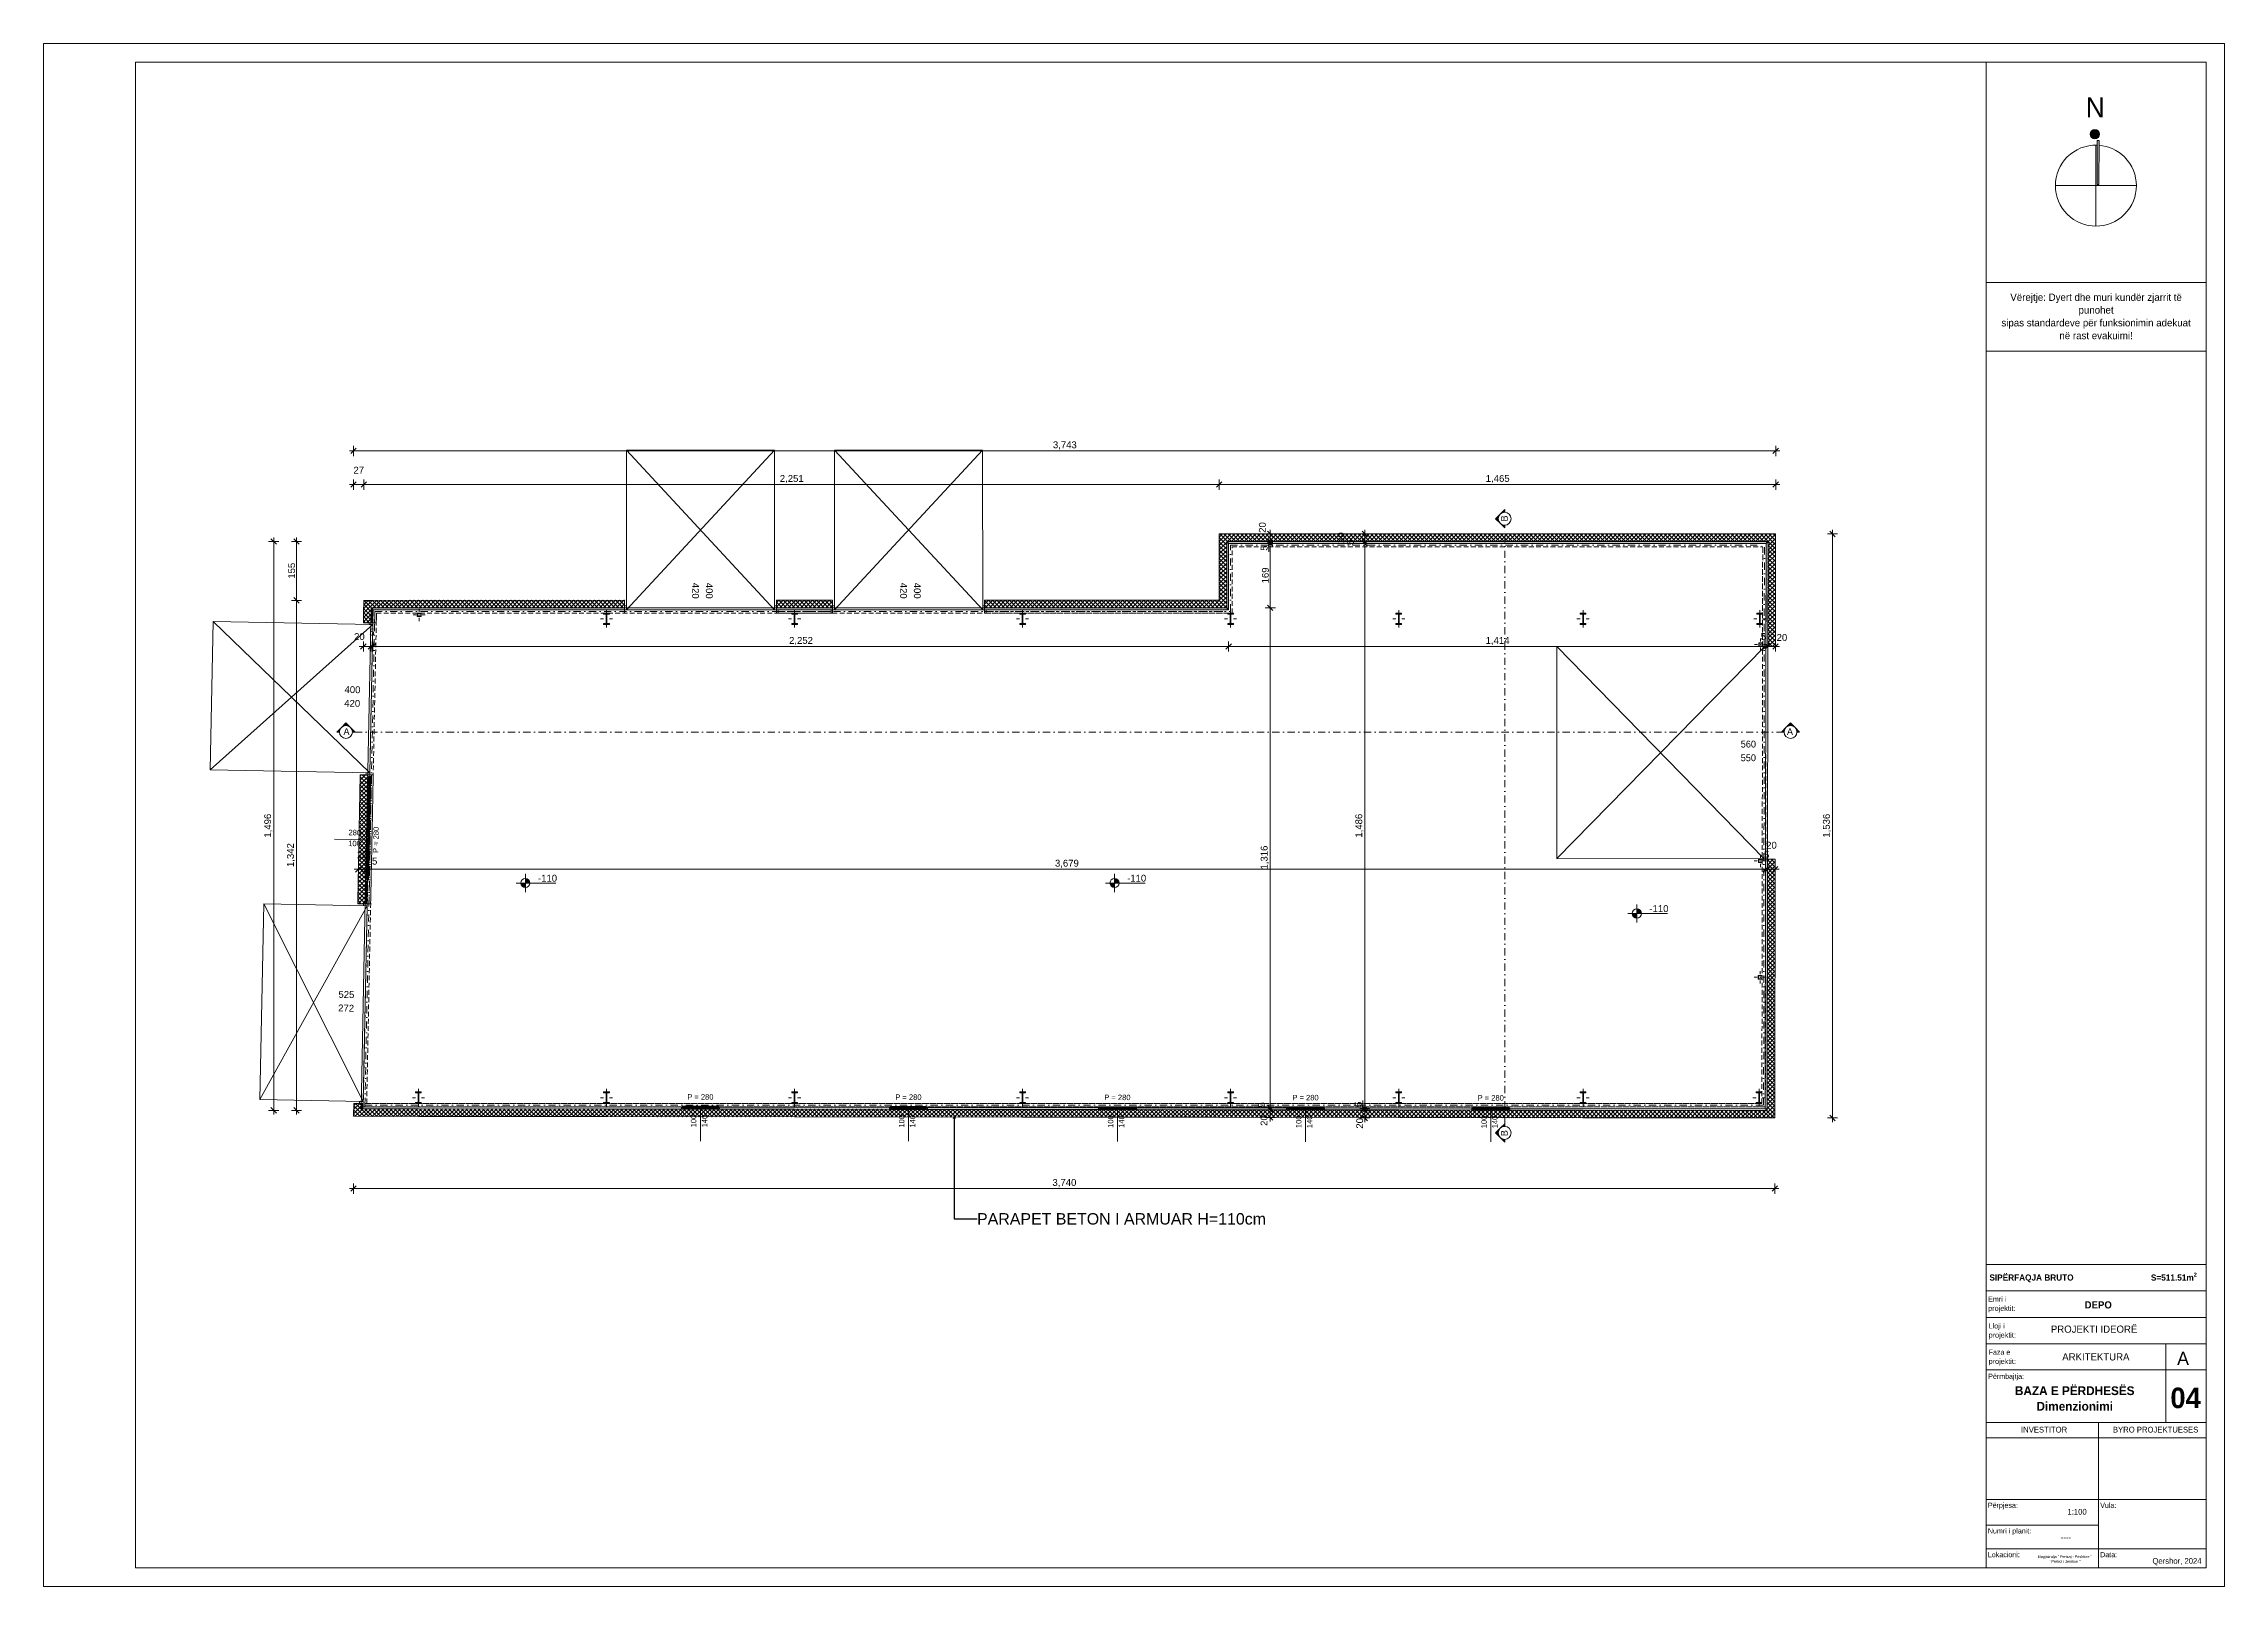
# Model space of a CAD drawing. Header units: millimetres. Extents: x 103307 to 160698, y 10268 to 50848.
import ezdxf

# ---------------------------------------------------------------- set-up
doc = ezdxf.new("R2010")
doc.units = ezdxf.units.MM
doc.header["$MEASUREMENT"] = 0
doc.linetypes.add('Dot & Dashed', pattern=[402.166657447815, 190.499999999958, -105.83333333331, 0, -105.833324114547])
doc.linetypes.add('Hidden Line', pattern=[190.499999999958, 126.999999999972, -63.499999999986])
for name, color, linetype, lineweight in [('02. Tabela Projekti zbatues_Pen_No__1', 7, 'Continuous', 5), ('02. Tabela Projekti zbatues_Pen_No__15', 214, 'Continuous', 5), ('A - kanalet e ventilimit_Pen_No__7', 7, 'Continuous', 5), ('A - Parapeti BA.100cm_Pen_No__7', 7, 'Continuous', 5), ('A - Pllaka meskatit_Pen_No__7', 7, 'Continuous', 5), ('A - Shtyllat_Pen_No__1', 7, 'Continuous', 5), ('A - Shtyllat_Pen_No__101', 252, 'Continuous', 5), ('A - Shtyllat_Pen_No__21', 7, 'Continuous', 5), ('Annotation - Label_Pen_No__42', 8, 'Continuous', 5), ('ARCHICAD Windows_Pen_No__101', 252, 'Continuous', 5)]:
    doc.layers.add(name, color=color, linetype=linetype, lineweight=lineweight)
for name, color, linetype, lineweight, true_color in [('02. Tabela Projekti zbatues_Pen_No__156', 7, 'Continuous', 5, 0x54689e), ('02. Tabela Projekti zbatues_Pen_No__168', 7, 'Continuous', 5, 0xfe847a), ('02. Tabela Projekti zbatues_Pen_No__61', 7, 'Continuous', 5, 0x6a6a6a), ('A - Dimenzionimi_Pen_No__61', 7, 'Continuous', 5, 0x6a6a6a), ('A - Dimenzionimi_Pen_No__81', 7, 'Continuous', 5, 0x6a6a6a), ('A - kanalet e ventilimit_Pen_No__82', 7, 'Continuous', 5, 0xaaaaaa), ('A - Kuotat _Pen_No__176', 7, 'Continuous', 5, 0x93a0c6), ('A - Parapeti BA.100cm_Pen_No__61', 7, 'Continuous', 5, 0x6a6a6a), ('ARCHICAD Door Markers_Pen_No__111', 7, 'Continuous', 5, 0xccccff), ('ARCHICAD Doors_Pen_No__61', 7, 'Continuous', 5, 0x6a6a6a), ('ARCHICAD Window Markers_Pen_No__111', 7, 'Continuous', 5, 0xccccff), ('Marker - Section_Pen_No__48', 7, 'Continuous', 5, 0xa80f02), ('Marker - Section_Pen_No__8', 7, 'Continuous', 20, 0xa80f02), ('Structural - Bearing_Pen_No__89', 7, 'Continuous', 5, 0x71cebe)]:
    doc.layers.add(name, color=color, linetype=linetype, lineweight=lineweight, true_color=true_color)
for name, color, linetype in [('A - Dimenzionimi', 7, 'Continuous'), ('A - kanalet e ventilimit', 7, 'Continuous'), ('A - Kuotat', 7, 'Continuous'), ('A - Pllaka meskatit', 7, 'Continuous'), ('A - Shtyllat', 7, 'Continuous'), ('ARCHICAD Window Markers', 7, 'Continuous'), ('Marker - Section', 7, 'Continuous'), ('Structural - Bearing', 7, 'Continuous')]:
    doc.layers.add(name, color=color, linetype=linetype)
doc.styles.add('GENERATED_STYLE_1', font='')
doc.styles.add('GENERATED_STYLE_2', font='')
doc.styles.add('GENERATED_STYLE_3', font='')
doc.styles.get('GENERATED_STYLE_1').set_extended_font_data('Century Gothic')
doc.styles.get('GENERATED_STYLE_2').set_extended_font_data('Arial')
doc.styles.get('GENERATED_STYLE_3').set_extended_font_data('Century Gothic', bold=True)
doc.dimstyles.new('GENERATED_STYLE__1', dxfattribs={"dimtxt": 180, "dimasz": 136.8, "dimexe": 0.18, "dimexo": 100000, "dimgap": 0, "dimtad": 1, "dimdec": 0, "dimlfac": 0.1, "dimzin": 0, "dimdsep": 46, "dimtxsty": 'GENERATED_STYLE_2', "dimblk": 'ARROWHEAD_6', "dimblk1": 'ARROWHEAD_6', "dimblk2": 'ARROWHEAD_6', "dimcen": 0.09, "dimclrd": 256, "dimclre": 256, "dimclrt": 256, "dimadec": 0, "dimazin": 0, "dimtfac": 1, "dimtdec": 4, "dimtmove": 0, "dimatfit": 3, "dimfxl": 0, "dimtolj": 1, "dimtzin": 0, "dimarcsym": 0})
doc.dimstyles.new('GENERATED_STYLE__2', dxfattribs={"dimtxt": 180, "dimasz": 136.8, "dimexe": 0.18, "dimexo": 100000, "dimgap": 0, "dimtad": 1, "dimtih": 1, "dimtoh": 1, "dimdec": 0, "dimlfac": 0.1, "dimzin": 0, "dimdsep": 46, "dimtxsty": 'GENERATED_STYLE_2', "dimblk": 'ARROWHEAD_6', "dimblk1": 'ARROWHEAD_6', "dimblk2": 'ARROWHEAD_6', "dimcen": 0.09, "dimclrd": 256, "dimclre": 256, "dimclrt": 256, "dimadec": 0, "dimazin": 0, "dimtfac": 1, "dimtdec": 4, "dimtmove": 2, "dimatfit": 3, "dimfxl": 0, "dimtolj": 1, "dimtzin": 0, "dimarcsym": 0})
doc.dimstyles.new('GENERATED_STYLE__3', dxfattribs={"dimtxt": 180, "dimasz": 136.8, "dimexe": 0.18, "dimexo": 100000, "dimgap": 0, "dimtad": 1, "dimtih": 1, "dimtoh": 1, "dimdec": 0, "dimlfac": 0.1, "dimzin": 0, "dimdsep": 46, "dimtxsty": 'GENERATED_STYLE_2', "dimblk": 'ARROWHEAD_6', "dimblk1": 'ARROWHEAD_6', "dimblk2": 'ARROWHEAD_6', "dimcen": 0.09, "dimclrd": 256, "dimclre": 256, "dimclrt": 256, "dimadec": 0, "dimazin": 0, "dimtfac": 1, "dimtdec": 4, "dimtmove": 0, "dimatfit": 3, "dimfxl": 0, "dimtolj": 1, "dimtzin": 0, "dimarcsym": 0})
doc.dimstyles.new('GENERATED_STYLE__4', dxfattribs={"dimtxt": 180, "dimasz": 136.8, "dimexe": 0.18, "dimexo": 100000, "dimgap": 0, "dimtad": 1, "dimdec": 0, "dimlfac": 0.1, "dimzin": 0, "dimdsep": 46, "dimtxsty": 'GENERATED_STYLE_2', "dimblk": 'ARROWHEAD_6', "dimblk1": 'ARROWHEAD_6', "dimblk2": 'ARROWHEAD_6', "dimcen": 0.09, "dimclrd": 256, "dimclre": 256, "dimclrt": 256, "dimadec": 0, "dimazin": 0, "dimtfac": 1, "dimtdec": 4, "dimtmove": 2, "dimatfit": 3, "dimfxl": 0, "dimtolj": 1, "dimtzin": 0, "dimarcsym": 0})
doc.dimstyles.new('GENERATED_STYLE__5', dxfattribs={"dimtxt": 0.18, "dimasz": 91.2, "dimexe": 0.18, "dimexo": 0.0625, "dimgap": 0, "dimtad": 0, "dimtih": 1, "dimtoh": 1, "dimdec": 4, "dimzin": 0, "dimdsep": 46, "dimcen": 0.09, "dimadec": 0, "dimazin": 0, "dimtfac": 1, "dimtdec": 4, "dimtmove": 0, "dimatfit": 3, "dimldrblk": 'ARROWHEAD_16', "dimfxl": 0, "dimtolj": 1, "dimtzin": 0, "dimarcsym": 0})
pattern_1 = [(44.99999999999999, (1146983.782064334, 83970.2779358992), (-55.1543269094899, 55.15432690948994), []), (135.0000000000002, (1146983.782064334, 83970.2779358992), (55.15432690948975, 55.15432690949009), [])]
pattern_2 = [(44.99999999999997, (1146983.782064334, 83970.2779358992), (-95.45941546018386, 95.45941546018395), []), (44.99999999999997, (1146951.962259181, 84002.0977410526), (-95.45941546018386, 95.45941546018395), [])]

msp = doc.modelspace()

# ---------------------------------------------------------------- texts
at = {"layer": '02. Tabela Projekti zbatues_Pen_No__1', "color": 7, "linetype": 'Continuous', "lineweight": 5, "insert": (157047.7517456558, 48913.89793079933), "char_height": 520.8586157392663, "attachment_point": 7, "rotation": 359.9892003013628, "style": 'GENERATED_STYLE_1'}
msp.add_mtext('\\A1;{\\pql;\\fCentury Gothic|b0|i0|c0|p34;N}', dxfattribs=at)
at = {"layer": '02. Tabela Projekti zbatues_Pen_No__1', "color": 7, "linetype": 'Continuous', "lineweight": 5}
for s, insert, char_height, attachment_point, line_spacing_factor, style in [('\\A1;{\\pql;\\fCentury Gothic|b0|i0|c0|p34;Emri i\\P\\pql;\\fCentury Gothic|b0|i0|c0|p34;\\H1.018037x;projektit\\fCentury Gothic|b0|i0|c0|p34;\\H0.982283x;:}', (154482.502938303, 17472.98535756496), 135.0373342590591, 7, 1.063485093414839, 'GENERATED_STYLE_1'), ('\\A1;{\\pql;\\fCentury Gothic|b0|i0|c0|p34;Lloji i\\P\\pql;\\fCentury Gothic|b0|i0|c0|p34;\\H1.018037x;projektit\\fCentury Gothic|b0|i0|c0|p34;\\H0.982283x;:}', (154495.1610758171, 16768.84354447474), 135.0373342590591, 7, 1.063485093414839, 'GENERATED_STYLE_1'), ('\\A1;{\\pql;\\fCentury Gothic|b0|i0|c0|p34;Faza e\\P\\pql;\\fCentury Gothic|b0|i0|c0|p34;\\H1.017766x;projektit\\fCentury Gothic|b0|i0|c0|p34;\\H0.982544x;:}', (154495.1610758171, 16078.19061483739), 135.0373342590591, 7, 1.063144617486298, 'GENERATED_STYLE_1'), ('\\A1;{\\pqc;\\fCentury Gothic|b1|i0|c0|p34;BAZA E PËRDHESËS\\P\\pqc;\\fCentury Gothic|b1|i0|c0|p34;Dimenzionimi}', (156759.8034408624, 14886.93621773175), 231.4923251026984, 8, 1.059983454663483, 'GENERATED_STYLE_3'), ('\\A1;{\\pqc;\\fCentury Gothic|b0|i0|c0|p34;Magjistralja " Ferizaj - Prishtine "\\P\\pqc;\\fCentury Gothic|b0|i0|c0|p34;" \\fCentury Gothic|b0|i0|c0|p34;Prelez i Jerelive\\fCentury Gothic|b0|i0|c0|p34; "}', (156496.3577217606, 10885.85396645945), 72, 8, 1.058207177304636, 'GENERATED_STYLE_1')]:
    msp.add_mtext(s, dxfattribs=dict(at, insert=insert, char_height=char_height, attachment_point=attachment_point, line_spacing_factor=line_spacing_factor, style=style))
at = {"layer": '02. Tabela Projekti zbatues_Pen_No__1', "color": 7, "linetype": 'Continuous', "lineweight": 5, "attachment_point": 7}
for s, insert, char_height, style in [('\\A1;{\\pql;\\fCentury Gothic|b0|i0|c0|p34;PROJEKTI \\fCentury Gothic|b0|i0|c0|p34;IDEORË}', (156131.5315947741, 16937.11872808382), 189.0519208847186, 'GENERATED_STYLE_1'), ('\\A1;{\\pql;\\fCentury Gothic|b0|i0|c0|p34;ARKITEKTURA}', (156430.8352979295, 16208.45924788372), 189.0519208847187, 'GENERATED_STYLE_1'), ('\\A1;{\\pql;\\fCentury Gothic|b0|i0|c0|p34;A}', (159456.1301637939, 16093.19948666516), 347.237973528224, 'GENERATED_STYLE_1'), ('\\A1;{\\pql;\\fCentury Gothic|b0|i0|c0|p34;Përmbajtja\\fCentury Gothic|b0|i0|c0|p34;:}', (154482.502938303, 15686.06893773789), 135.0373342590592, 'GENERATED_STYLE_1'), ('\\A1;{\\pql;\\fCentury Gothic|b1|i0|c0|p34;0\\fCentury Gothic|b1|i0|c0|p34;4}', (159277.078767022, 14948.62782066571), 540.1487585729628, 'GENERATED_STYLE_3'), ('\\A1;{\\pql;\\fCentury Gothic|b0|i0|c0|p34;INVESTITOR}', (155347.1353959178, 14313.35375119565), 151.2421151710484, 'GENERATED_STYLE_1'), ('\\A1;{\\pql;\\fCentury Gothic|b0|i0|c0|p34;BYRO PROJEKTUESES}', (157765.0438246148, 14313.35375119565), 151.2421151710484, 'GENERATED_STYLE_1'), ('\\A1;{\\pql;\\fCentury Gothic|b0|i0|c0|p34;Përpjesa\\fCentury Gothic|b0|i0|c0|p34;:}', (154475.1530520045, 12293.73386532685), 135.0373342590592, 'GENERATED_STYLE_1'), ('\\A1;{\\pql;\\fCentury Gothic|b0|i0|c0|p34;1:\\fCentury Gothic|b0|i0|c0|p34;100}', (156568.8498295347, 12152.69137035774), 151.2421151710484, 'GENERATED_STYLE_1'), ('\\A1;{\\pql;\\fCentury Gothic|b0|i0|c0|p34;Vula\\fCentury Gothic|b0|i0|c0|p34;:}', (157430.0115075085, 12330.81335116333), 135.0373342590591, 'GENERATED_STYLE_1'), ('\\A1;{\\pql;\\fCentury Gothic|b0|i0|c0|p34;Numri i planit\\fCentury Gothic|b0|i0|c0|p34;:}', (154475.1530520045, 11618.32353484816), 135.0373342590592, 'GENERATED_STYLE_1'), ('\\A1;{\\pql;\\fCentury Gothic|b0|i0|c0|p34;----}', (156391.8400678458, 11479.12040577971), 151.2421151710484, 'GENERATED_STYLE_1'), ('\\A1;{\\pql;\\fCentury Gothic|b0|i0|c0|p34;Lokacioni\\fCentury Gothic|b0|i0|c0|p34;:}', (154475.1530520045, 11033.24030807894), 135.0373342590591, 'GENERATED_STYLE_1'), ('\\A1;{\\pql;\\fCentury Gothic|b0|i0|c0|p34;Data\\fCentury Gothic|b0|i0|c0|p34;:}', (157430.0115075085, 11033.24041681473), 135.0373342590591, 'GENERATED_STYLE_1'), ('\\A1;{\\pql;\\fCentury Gothic|b0|i0|c0|p34;Qershor, 2024}', (158804.5034728141, 10820.31950419632), 151.2421151710484, 'GENERATED_STYLE_1')]:
    msp.add_mtext(s, dxfattribs=dict(at, insert=insert, char_height=char_height, style=style))
at = {"layer": '02. Tabela Projekti zbatues_Pen_No__156', "color": 165, "linetype": 'Continuous', "lineweight": 5, "true_color": 0x54689e, "attachment_point": 7, "style": 'GENERATED_STYLE_3'}
for s, insert, char_height in [('\\A1;{\\pql;\\fCentury Gothic|b1|i0|c0|p34;SIPËRFAQJA BRUTO^I^I^I\\fCentury Gothic|b1|i0|c0|p34;      \\fCentury Gothic|b1|i0|c0|p34;S=511.51m\\fCentury Gothic|b1|i0|c0|p34;\\A1{\\H.66x;\\S2^  ;}}', (154514.7607726132, 18263.84430827625), 162.0449168035256), ('\\A1;{\\pql;\\fCentury Gothic|b1|i0|c0|p34;DEPO}', (157020.1269870757, 17575.19878821292), 189.0519208847186)]:
    msp.add_mtext(s, dxfattribs=dict(at, insert=insert, char_height=char_height))
at = {"layer": '02. Tabela Projekti zbatues_Pen_No__168', "color": 11, "linetype": 'Continuous', "lineweight": 5, "true_color": 0xfe847a, "insert": (157321.6832336152, 43071.28527122523), "char_height": 190.9808854405232, "attachment_point": 8, "line_spacing_factor": 1.055752988415563, "style": 'GENERATED_STYLE_1'}
msp.add_mtext('\\A1;{\\pqc;\\fCentury Gothic|b0|i0|c0|p34;Vërejtje: Dyert dhe muri kundër zjarrit të\\P\\pqc;\\fCentury Gothic|b0|i0|c0|p34;punohet\\P\\pqc;\\fCentury Gothic|b0|i0|c0|p34;sipas standardeve për funksionimin adekuat \\P\\pqc;\\fCentury Gothic|b0|i0|c0|p34;në rast evakuimi!}', dxfattribs=at)
at = {"layer": 'Annotation - Label_Pen_No__42', "color": 8, "linetype": 'Continuous', "lineweight": 5, "insert": (127872.5512696725, 19933.36269807112), "char_height": 299.9999999999999, "attachment_point": 4, "style": 'GENERATED_STYLE_2'}
msp.add_mtext('\\A1;{\\pql;\\fArial|b0|i0|c0|p34;PARAPET BETON I ARMUAR H=1\\fArial|b0|i0|c0|p34;1\\fArial|b0|i0|c0|p34;0cm}', dxfattribs=at)

# ---------------------------------------------------------------- blocks, each defined once
blk = doc.blocks.new('Slab_1', base_point=(111773.2703045374, 28291.60722477931))
at = {"layer": 'A - Pllaka meskatit_Pen_No__7', "color": 7, "linetype": 'Continuous', "lineweight": 5, "flags": 128}
blk.add_lwpolyline([(111773.2703045374, 28291.60722477931), (111666.3033220021, 22832.39088226693), (148666.8824153272, 22788.7702828801), (148684.1337228197, 34994.80321613414), (148688.0290333597, 37750.90090644235), (134443.9440540923, 37750.90090644241), (134443.39968366, 36009.95872907534), (111928.9377191017, 36004.71714519672)], close=True, dxfattribs=at)
blk = doc.blocks.new('Column_1', base_point=(134543.3840553801, 35716.17585182415))
at = {"layer": 'A - Shtyllat_Pen_No__101', "linetype": 'Continuous', "lineweight": 5}
h = blk.add_hatch(dxfattribs=at)
h.set_pattern_fill('Steel', color=252, style=0, pattern_type=2)
h.set_pattern_definition(pattern_2)
h.paths.add_polyline_path([(134468.3838203398, 35566.17563694059), (134618.3842904205, 35566.17563694059), (134618.3842512477, 35591.47566397321), (134551.0340553802, 35591.47566397321), (134551.0340553802, 35840.87603967508), (134618.3842512477, 35840.87603967508), (134618.3842904205, 35866.1760667077), (134468.3838203398, 35866.1760667077), (134468.3838595124, 35840.87603967508), (134535.7340553801, 35840.87603967508), (134535.7340553801, 35591.47566397321), (134468.3838595124, 35591.47566397321)])
at = {"layer": 'A - Shtyllat_Pen_No__1', "color": 7, "linetype": 'Continuous', "lineweight": 5}
for p, q in [((134463.38405538, 35716.17585182415), (134383.3840553801, 35716.17585182415)), ((134543.3840553801, 35796.17585182415), (134543.3840553801, 35946.1760667077)), ((134543.3840553801, 35636.17585182415), (134543.3840553801, 35486.17563694059)), ((134623.3840553801, 35716.17585182415), (134703.38405538, 35716.17585182415))]:
    blk.add_line(p, q, dxfattribs=at)
blk.add_point((134543.3840553801, 35716.17585182415), dxfattribs=at)
at = {"layer": 'A - Shtyllat_Pen_No__21', "color": 7, "linetype": 'Continuous', "lineweight": 5, "flags": 128}
blk.add_lwpolyline([(134468.3838203398, 35566.17563694059), (134618.3842904205, 35566.17563694059), (134618.3842512477, 35591.47566397321), (134551.0340553802, 35591.47566397321), (134551.0340553802, 35840.87603967508), (134618.3842512477, 35840.87603967508), (134618.3842904205, 35866.1760667077), (134468.3838203398, 35866.1760667077), (134468.3838595124, 35840.87603967508), (134535.7340553801, 35840.87603967508), (134535.7340553801, 35591.47566397321), (134468.3838595124, 35591.47566397321)], close=True, dxfattribs=at)
blk = doc.blocks.new('Column_2', base_point=(138970.5305582235, 35716.17585182415))
at = {"layer": 'A - Shtyllat_Pen_No__101', "linetype": 'Continuous', "lineweight": 5}
h = blk.add_hatch(dxfattribs=at)
h.set_pattern_fill('Steel', color=252, style=0, pattern_type=2)
h.set_pattern_definition(pattern_2)
h.paths.add_polyline_path([(138895.5303231832, 35566.17563694059), (139045.5307932638, 35566.17563694059), (139045.5307540911, 35591.47566397321), (138978.1805582235, 35591.47566397321), (138978.1805582235, 35840.87603967508), (139045.5307540911, 35840.87603967508), (139045.5307932638, 35866.1760667077), (138895.5303231832, 35866.1760667077), (138895.5303623558, 35840.87603967508), (138962.8805582235, 35840.87603967508), (138962.8805582235, 35591.47566397321), (138895.5303623558, 35591.47566397321)])
at = {"layer": 'A - Shtyllat_Pen_No__1', "color": 7, "linetype": 'Continuous', "lineweight": 5}
for p, q in [((138890.5305582234, 35716.17585182415), (138810.5305582235, 35716.17585182415)), ((138970.5305582235, 35796.17585182415), (138970.5305582235, 35946.1760667077)), ((138970.5305582235, 35636.17585182415), (138970.5305582235, 35486.17563694059)), ((139050.5305582235, 35716.17585182415), (139130.5305582234, 35716.17585182415))]:
    blk.add_line(p, q, dxfattribs=at)
blk.add_point((138970.5305582235, 35716.17585182415), dxfattribs=at)
at = {"layer": 'A - Shtyllat_Pen_No__21', "color": 7, "linetype": 'Continuous', "lineweight": 5, "flags": 128}
blk.add_lwpolyline([(138895.5303231832, 35566.17563694059), (139045.5307932638, 35566.17563694059), (139045.5307540911, 35591.47566397321), (138978.1805582235, 35591.47566397321), (138978.1805582235, 35840.87603967508), (139045.5307540911, 35840.87603967508), (139045.5307932638, 35866.1760667077), (138895.5303231832, 35866.1760667077), (138895.5303623558, 35840.87603967508), (138962.8805582235, 35840.87603967508), (138962.8805582235, 35591.47566397321), (138895.5303623558, 35591.47566397321)], close=True, dxfattribs=at)
blk = doc.blocks.new('Column_3', base_point=(143820.5310283041, 35716.17585182415))
at = {"layer": 'A - Shtyllat_Pen_No__101', "linetype": 'Continuous', "lineweight": 5}
h = blk.add_hatch(dxfattribs=at)
h.set_pattern_fill('Steel', color=252, style=0, pattern_type=2)
h.set_pattern_definition(pattern_2)
h.paths.add_polyline_path([(143745.5307932638, 35566.17563694059), (143895.5312633445, 35566.17563694059), (143895.5312241717, 35591.47566397321), (143828.1810283042, 35591.47566397321), (143828.1810283042, 35840.87603967508), (143895.5312241717, 35840.87603967508), (143895.5312633445, 35866.1760667077), (143745.5307932638, 35866.1760667077), (143745.5308324364, 35840.87603967508), (143812.8810283041, 35840.87603967508), (143812.8810283041, 35591.47566397321), (143745.5308324364, 35591.47566397321)])
at = {"layer": 'A - Shtyllat_Pen_No__1', "color": 7, "linetype": 'Continuous', "lineweight": 5}
for p, q in [((143740.531028304, 35716.17585182415), (143660.5310283041, 35716.17585182415)), ((143820.5310283041, 35796.17585182415), (143820.5310283041, 35946.1760667077)), ((143820.5310283041, 35636.17585182415), (143820.5310283041, 35486.17563694059)), ((143900.5310283041, 35716.17585182415), (143980.5310283041, 35716.17585182415))]:
    blk.add_line(p, q, dxfattribs=at)
blk.add_point((143820.5310283041, 35716.17585182415), dxfattribs=at)
at = {"layer": 'A - Shtyllat_Pen_No__21', "color": 7, "linetype": 'Continuous', "lineweight": 5, "flags": 128}
blk.add_lwpolyline([(143745.5307932638, 35566.17563694059), (143895.5312633445, 35566.17563694059), (143895.5312241717, 35591.47566397321), (143828.1810283042, 35591.47566397321), (143828.1810283042, 35840.87603967508), (143895.5312241717, 35840.87603967508), (143895.5312633445, 35866.1760667077), (143745.5307932638, 35866.1760667077), (143745.5308324364, 35840.87603967508), (143812.8810283041, 35840.87603967508), (143812.8810283041, 35591.47566397321), (143745.5308324364, 35591.47566397321)], close=True, dxfattribs=at)
blk = doc.blocks.new('Column_4', base_point=(148470.5314983848, 35716.17585182415))
at = {"layer": 'A - Shtyllat_Pen_No__101', "linetype": 'Continuous', "lineweight": 5}
h = blk.add_hatch(dxfattribs=at)
h.set_pattern_fill('Steel', color=252, style=0, pattern_type=2)
h.set_pattern_definition(pattern_2)
h.paths.add_polyline_path([(148395.5312633445, 35566.17563694059), (148545.531733425, 35566.17563694059), (148545.5316942524, 35591.47566397321), (148478.1814983847, 35591.47566397321), (148478.1814983847, 35840.87603967508), (148545.5316942524, 35840.87603967508), (148545.531733425, 35866.1760667077), (148395.5312633445, 35866.1760667077), (148395.531302517, 35840.87603967508), (148462.8814983848, 35840.87603967508), (148462.8814983848, 35591.47566397321), (148395.531302517, 35591.47566397321)])
at = {"layer": 'A - Shtyllat_Pen_No__1', "color": 7, "linetype": 'Continuous', "lineweight": 5}
for p, q in [((148390.5314983847, 35716.17585182415), (148310.5314983848, 35716.17585182415)), ((148470.5314983848, 35796.17585182415), (148470.5314983848, 35946.1760667077)), ((148470.5314983848, 35636.17585182415), (148470.5314983848, 35486.17563694059)), ((148550.5314983848, 35716.17585182415), (148630.5314983847, 35716.17585182415))]:
    blk.add_line(p, q, dxfattribs=at)
blk.add_point((148470.5314983848, 35716.17585182415), dxfattribs=at)
at = {"layer": 'A - Shtyllat_Pen_No__21', "color": 7, "linetype": 'Continuous', "lineweight": 5, "flags": 128}
blk.add_lwpolyline([(148395.5312633445, 35566.17563694059), (148545.531733425, 35566.17563694059), (148545.5316942524, 35591.47566397321), (148478.1814983847, 35591.47566397321), (148478.1814983847, 35840.87603967508), (148545.5316942524, 35840.87603967508), (148545.531733425, 35866.1760667077), (148395.5312633445, 35866.1760667077), (148395.531302517, 35840.87603967508), (148462.8814983848, 35840.87603967508), (148462.8814983848, 35591.47566397321), (148395.531302517, 35591.47566397321)], close=True, dxfattribs=at)
blk = doc.blocks.new('Column_5', base_point=(129070.5296180622, 35716.17585182415))
at = {"layer": 'A - Shtyllat_Pen_No__101', "linetype": 'Continuous', "lineweight": 5}
h = blk.add_hatch(dxfattribs=at)
h.set_pattern_fill('Steel', color=252, style=0, pattern_type=2)
h.set_pattern_definition(pattern_2)
h.paths.add_polyline_path([(128995.5293830219, 35566.17563694059), (129145.5298531025, 35566.17563694059), (129145.5298139299, 35591.47566397321), (129078.1796180622, 35591.47566397321), (129078.1796180622, 35840.87603967508), (129145.5298139299, 35840.87603967508), (129145.5298531025, 35866.1760667077), (128995.5293830219, 35866.1760667077), (128995.5294221945, 35840.87603967508), (129062.8796180622, 35840.87603967508), (129062.8796180622, 35591.47566397321), (128995.5294221945, 35591.47566397321)])
at = {"layer": 'A - Shtyllat_Pen_No__1', "color": 7, "linetype": 'Continuous', "lineweight": 5}
for p, q in [((128990.5296180622, 35716.17585182415), (128910.5296180622, 35716.17585182415)), ((129070.5296180622, 35796.17585182415), (129070.5296180622, 35946.1760667077)), ((129070.5296180622, 35636.17585182415), (129070.5296180622, 35486.17563694059)), ((129150.5296180622, 35716.17585182415), (129230.5296180622, 35716.17585182415))]:
    blk.add_line(p, q, dxfattribs=at)
blk.add_point((129070.5296180622, 35716.17585182415), dxfattribs=at)
at = {"layer": 'A - Shtyllat_Pen_No__21', "color": 7, "linetype": 'Continuous', "lineweight": 5, "flags": 128}
blk.add_lwpolyline([(128995.5293830219, 35566.17563694059), (129145.5298531025, 35566.17563694059), (129145.5298139299, 35591.47566397321), (129078.1796180622, 35591.47566397321), (129078.1796180622, 35840.87603967508), (129145.5298139299, 35840.87603967508), (129145.5298531025, 35866.1760667077), (128995.5293830219, 35866.1760667077), (128995.5294221945, 35840.87603967508), (129062.8796180622, 35840.87603967508), (129062.8796180622, 35591.47566397321), (128995.5294221945, 35591.47566397321)], close=True, dxfattribs=at)
blk = doc.blocks.new('Column_6', base_point=(123070.5291479815, 35716.17585182415))
at = {"layer": 'A - Shtyllat_Pen_No__101', "linetype": 'Continuous', "lineweight": 5}
h = blk.add_hatch(dxfattribs=at)
h.set_pattern_fill('Steel', color=252, style=0, pattern_type=2)
h.set_pattern_definition(pattern_2)
h.paths.add_polyline_path([(122995.5289129412, 35566.17563694059), (123145.5293830219, 35566.17563694059), (123145.5293438493, 35591.47566397321), (123078.1791479816, 35591.47566397321), (123078.1791479816, 35840.87603967508), (123145.5293438493, 35840.87603967508), (123145.5293830219, 35866.1760667077), (122995.5289129412, 35866.1760667077), (122995.5289521139, 35840.87603967508), (123062.8791479815, 35840.87603967508), (123062.8791479815, 35591.47566397321), (122995.5289521139, 35591.47566397321)])
at = {"layer": 'A - Shtyllat_Pen_No__1', "color": 7, "linetype": 'Continuous', "lineweight": 5}
for p, q in [((122990.5291479815, 35716.17585182415), (122910.5291479815, 35716.17585182415)), ((123070.5291479815, 35796.17585182415), (123070.5291479815, 35946.1760667077)), ((123070.5291479815, 35636.17585182415), (123070.5291479815, 35486.17563694059)), ((123150.5291479817, 35716.17585182415), (123230.5291479815, 35716.17585182415))]:
    blk.add_line(p, q, dxfattribs=at)
blk.add_point((123070.5291479815, 35716.17585182415), dxfattribs=at)
at = {"layer": 'A - Shtyllat_Pen_No__21', "color": 7, "linetype": 'Continuous', "lineweight": 5, "flags": 128}
blk.add_lwpolyline([(122995.5289129412, 35566.17563694059), (123145.5293830219, 35566.17563694059), (123145.5293438493, 35591.47566397321), (123078.1791479816, 35591.47566397321), (123078.1791479816, 35840.87603967508), (123145.5293438493, 35840.87603967508), (123145.5293830219, 35866.1760667077), (122995.5289129412, 35866.1760667077), (122995.5289521139, 35840.87603967508), (123062.8791479815, 35840.87603967508), (123062.8791479815, 35591.47566397321), (122995.5289521139, 35591.47566397321)], close=True, dxfattribs=at)
blk = doc.blocks.new('Column_7', base_point=(118120.5286779009, 35716.17585182415))
at = {"layer": 'A - Shtyllat_Pen_No__101', "linetype": 'Continuous', "lineweight": 5}
h = blk.add_hatch(dxfattribs=at)
h.set_pattern_fill('Steel', color=252, style=0, pattern_type=2)
h.set_pattern_definition(pattern_2)
h.paths.add_polyline_path([(118045.5284428606, 35566.17563694059), (118195.5289129412, 35566.17563694059), (118195.5288737685, 35591.47566397321), (118128.1786779009, 35591.47566397321), (118128.1786779009, 35840.87603967508), (118195.5288737685, 35840.87603967508), (118195.5289129412, 35866.1760667077), (118045.5284428606, 35866.1760667077), (118045.5284820332, 35840.87603967508), (118112.8786779009, 35840.87603967508), (118112.8786779009, 35591.47566397321), (118045.5284820332, 35591.47566397321)])
at = {"layer": 'A - Shtyllat_Pen_No__1', "color": 7, "linetype": 'Continuous', "lineweight": 5}
for p, q in [((118040.5286779009, 35716.17585182415), (117960.5286779008, 35716.17585182415)), ((118120.5286779009, 35796.17585182415), (118120.5286779009, 35946.1760667077)), ((118120.5286779009, 35636.17585182415), (118120.5286779009, 35486.17563694059)), ((118200.5286779008, 35716.17585182415), (118280.528677901, 35716.17585182415))]:
    blk.add_line(p, q, dxfattribs=at)
blk.add_point((118120.5286779009, 35716.17585182415), dxfattribs=at)
at = {"layer": 'A - Shtyllat_Pen_No__21', "color": 7, "linetype": 'Continuous', "lineweight": 5, "flags": 128}
blk.add_lwpolyline([(118045.5284428606, 35566.17563694059), (118195.5289129412, 35566.17563694059), (118195.5288737685, 35591.47566397321), (118128.1786779009, 35591.47566397321), (118128.1786779009, 35840.87603967508), (118195.5288737685, 35840.87603967508), (118195.5289129412, 35866.1760667077), (118045.5284428606, 35866.1760667077), (118045.5284820332, 35840.87603967508), (118112.8786779009, 35840.87603967508), (118112.8786779009, 35591.47566397321), (118045.5284820332, 35591.47566397321)], close=True, dxfattribs=at)
blk = doc.blocks.new('Column_8', base_point=(113189.1995453986, 35821.17606594516))
at = {"layer": 'A - Shtyllat_Pen_No__101', "linetype": 'Continuous', "lineweight": 5}
h = blk.add_hatch(dxfattribs=at)
h.set_pattern_fill('Steel', color=252, style=0, pattern_type=2)
h.set_pattern_definition(pattern_2)
h.paths.add_polyline_path([(113139.1995453801, 35776.17606518262), (113239.1995454172, 35776.17606518262), (113239.1995454172, 35866.1760667077), (113139.1995453801, 35866.1760667077)])
h.paths.add_polyline_path([(113147.1995463792, 35784.17606552546), (113147.1995463792, 35858.17606636485), (113231.1995444181, 35858.17606636485), (113231.1995444181, 35784.17606552546)], flags=0)
at = {"layer": 'A - Shtyllat_Pen_No__1', "color": 7, "linetype": 'Continuous', "lineweight": 5}
for p, q in [((113109.1995453987, 35821.17606594516), (113029.1995453986, 35821.17606594516)), ((113189.1995453986, 35901.17606594516), (113189.1995453986, 35981.17606594515)), ((113189.1995453986, 35741.17606594516), (113189.1995453986, 35661.17606594516)), ((113269.1995453986, 35821.17606594516), (113349.1995453987, 35821.17606594516))]:
    blk.add_line(p, q, dxfattribs=at)
blk.add_point((113189.1995453986, 35821.17606594516), dxfattribs=at)
at = {"layer": 'A - Shtyllat_Pen_No__21', "color": 7, "linetype": 'Continuous', "lineweight": 5, "flags": 128}
for points in [[(113139.1995453801, 35776.17606518262), (113239.1995454172, 35776.17606518262), (113239.1995454172, 35866.1760667077), (113139.1995453801, 35866.1760667077)], [(113147.1995463792, 35784.17606552546), (113147.1995463792, 35858.17606636485), (113231.1995444181, 35858.17606636485), (113231.1995444181, 35784.17606552546)]]:
    blk.add_lwpolyline(points, close=True, dxfattribs=at)
blk = doc.blocks.new('Column_9', base_point=(134543.3840553801, 23122.33102116195))
at = {"layer": 'A - Shtyllat_Pen_No__101', "linetype": 'Continuous', "lineweight": 5}
h = blk.add_hatch(dxfattribs=at)
h.set_pattern_fill('Steel', color=252, style=0, pattern_type=2)
h.set_pattern_definition(pattern_2)
h.paths.add_polyline_path([(134468.3838203398, 22972.33080627839), (134618.3842904205, 22972.33080627839), (134618.3842512477, 22997.63083331101), (134551.0340553802, 22997.63083331101), (134551.0340553802, 23247.03120901288), (134618.3842512477, 23247.03120901288), (134618.3842904205, 23272.3312360455), (134468.3838203398, 23272.3312360455), (134468.3838595124, 23247.03120901288), (134535.7340553801, 23247.03120901288), (134535.7340553801, 22997.63083331101), (134468.3838595124, 22997.63083331101)])
at = {"layer": 'A - Shtyllat_Pen_No__1', "color": 7, "linetype": 'Continuous', "lineweight": 5}
for p, q in [((134463.38405538, 23122.33102116195), (134383.3840553801, 23122.33102116195)), ((134543.3840553801, 23202.33102116195), (134543.3840553801, 23352.3312360455)), ((134543.3840553801, 23042.33102116195), (134543.3840553801, 22892.3308062784)), ((134623.3840553801, 23122.33102116195), (134703.38405538, 23122.33102116195))]:
    blk.add_line(p, q, dxfattribs=at)
blk.add_point((134543.3840553801, 23122.33102116195), dxfattribs=at)
at = {"layer": 'A - Shtyllat_Pen_No__21', "color": 7, "linetype": 'Continuous', "lineweight": 5, "flags": 128}
blk.add_lwpolyline([(134468.3838203398, 22972.33080627839), (134618.3842904205, 22972.33080627839), (134618.3842512477, 22997.63083331101), (134551.0340553802, 22997.63083331101), (134551.0340553802, 23247.03120901288), (134618.3842512477, 23247.03120901288), (134618.3842904205, 23272.3312360455), (134468.3838203398, 23272.3312360455), (134468.3838595124, 23247.03120901288), (134535.7340553801, 23247.03120901288), (134535.7340553801, 22997.63083331101), (134468.3838595124, 22997.63083331101)], close=True, dxfattribs=at)
blk = doc.blocks.new('Column_10', base_point=(138970.5305582235, 23122.33102116195))
at = {"layer": 'A - Shtyllat_Pen_No__101', "linetype": 'Continuous', "lineweight": 5}
h = blk.add_hatch(dxfattribs=at)
h.set_pattern_fill('Steel', color=252, style=0, pattern_type=2)
h.set_pattern_definition(pattern_2)
h.paths.add_polyline_path([(138895.5303231832, 22972.33080627839), (139045.5307932638, 22972.33080627839), (139045.5307540911, 22997.63083331101), (138978.1805582235, 22997.63083331101), (138978.1805582235, 23247.03120901288), (139045.5307540911, 23247.03120901288), (139045.5307932638, 23272.3312360455), (138895.5303231832, 23272.3312360455), (138895.5303623558, 23247.03120901288), (138962.8805582235, 23247.03120901288), (138962.8805582235, 22997.63083331101), (138895.5303623558, 22997.63083331101)])
at = {"layer": 'A - Shtyllat_Pen_No__1', "color": 7, "linetype": 'Continuous', "lineweight": 5}
for p, q in [((138890.5305582234, 23122.33102116195), (138810.5305582235, 23122.33102116195)), ((138970.5305582235, 23202.33102116195), (138970.5305582235, 23352.3312360455)), ((138970.5305582235, 23042.33102116195), (138970.5305582235, 22892.3308062784)), ((139050.5305582235, 23122.33102116195), (139130.5305582234, 23122.33102116195))]:
    blk.add_line(p, q, dxfattribs=at)
blk.add_point((138970.5305582235, 23122.33102116195), dxfattribs=at)
at = {"layer": 'A - Shtyllat_Pen_No__21', "color": 7, "linetype": 'Continuous', "lineweight": 5, "flags": 128}
blk.add_lwpolyline([(138895.5303231832, 22972.33080627839), (139045.5307932638, 22972.33080627839), (139045.5307540911, 22997.63083331101), (138978.1805582235, 22997.63083331101), (138978.1805582235, 23247.03120901288), (139045.5307540911, 23247.03120901288), (139045.5307932638, 23272.3312360455), (138895.5303231832, 23272.3312360455), (138895.5303623558, 23247.03120901288), (138962.8805582235, 23247.03120901288), (138962.8805582235, 22997.63083331101), (138895.5303623558, 22997.63083331101)], close=True, dxfattribs=at)
blk = doc.blocks.new('Column_11', base_point=(143820.5310283041, 23122.33102116195))
at = {"layer": 'A - Shtyllat_Pen_No__101', "linetype": 'Continuous', "lineweight": 5}
h = blk.add_hatch(dxfattribs=at)
h.set_pattern_fill('Steel', color=252, style=0, pattern_type=2)
h.set_pattern_definition(pattern_2)
h.paths.add_polyline_path([(143745.5307932638, 22972.33080627839), (143895.5312633445, 22972.33080627839), (143895.5312241717, 22997.63083331101), (143828.1810283042, 22997.63083331101), (143828.1810283042, 23247.03120901288), (143895.5312241717, 23247.03120901288), (143895.5312633445, 23272.3312360455), (143745.5307932638, 23272.3312360455), (143745.5308324364, 23247.03120901288), (143812.8810283041, 23247.03120901288), (143812.8810283041, 22997.63083331101), (143745.5308324364, 22997.63083331101)])
at = {"layer": 'A - Shtyllat_Pen_No__1', "color": 7, "linetype": 'Continuous', "lineweight": 5}
for p, q in [((143740.531028304, 23122.33102116195), (143660.5310283041, 23122.33102116195)), ((143820.5310283041, 23202.33102116195), (143820.5310283041, 23352.3312360455)), ((143820.5310283041, 23042.33102116195), (143820.5310283041, 22892.3308062784)), ((143900.5310283041, 23122.33102116195), (143980.5310283041, 23122.33102116195))]:
    blk.add_line(p, q, dxfattribs=at)
blk.add_point((143820.5310283041, 23122.33102116195), dxfattribs=at)
at = {"layer": 'A - Shtyllat_Pen_No__21', "color": 7, "linetype": 'Continuous', "lineweight": 5, "flags": 128}
blk.add_lwpolyline([(143745.5307932638, 22972.33080627839), (143895.5312633445, 22972.33080627839), (143895.5312241717, 22997.63083331101), (143828.1810283042, 22997.63083331101), (143828.1810283042, 23247.03120901288), (143895.5312241717, 23247.03120901288), (143895.5312633445, 23272.3312360455), (143745.5307932638, 23272.3312360455), (143745.5308324364, 23247.03120901288), (143812.8810283041, 23247.03120901288), (143812.8810283041, 22997.63083331101), (143745.5308324364, 22997.63083331101)], close=True, dxfattribs=at)
blk = doc.blocks.new('Column_12', base_point=(148452.0676850884, 23122.33102116195))
at = {"layer": 'A - Shtyllat_Pen_No__101', "linetype": 'Continuous', "lineweight": 5}
h = blk.add_hatch(dxfattribs=at)
h.set_pattern_fill('Steel', color=252, style=0, pattern_type=2)
h.set_pattern_definition(pattern_2)
h.paths.add_polyline_path([(148377.0674500481, 22972.33080627839), (148527.0679201287, 22972.33080627839), (148527.0678809561, 22997.63083331101), (148459.7176850884, 22997.63083331101), (148459.7176850884, 23247.03120901288), (148527.0678809561, 23247.03120901288), (148527.0679201287, 23272.3312360455), (148377.0674500481, 23272.3312360455), (148377.0674892208, 23247.03120901288), (148444.4176850884, 23247.03120901288), (148444.4176850884, 22997.63083331101), (148377.0674892208, 22997.63083331101)])
at = {"layer": 'A - Shtyllat_Pen_No__1', "color": 7, "linetype": 'Continuous', "lineweight": 5}
for p, q in [((148372.0676850884, 23122.33102116195), (148292.0676850885, 23122.33102116195)), ((148452.0676850884, 23202.33102116195), (148452.0676850884, 23352.3312360455)), ((148452.0676850884, 23042.33102116195), (148452.0676850884, 22892.3308062784)), ((148532.0676850885, 23122.33102116195), (148612.0676850884, 23122.33102116195))]:
    blk.add_line(p, q, dxfattribs=at)
blk.add_point((148452.0676850884, 23122.33102116195), dxfattribs=at)
at = {"layer": 'A - Shtyllat_Pen_No__21', "color": 7, "linetype": 'Continuous', "lineweight": 5, "flags": 128}
blk.add_lwpolyline([(148377.0674500481, 22972.33080627839), (148527.0679201287, 22972.33080627839), (148527.0678809561, 22997.63083331101), (148459.7176850884, 22997.63083331101), (148459.7176850884, 23247.03120901288), (148527.0678809561, 23247.03120901288), (148527.0679201287, 23272.3312360455), (148377.0674500481, 23272.3312360455), (148377.0674892208, 23247.03120901288), (148444.4176850884, 23247.03120901288), (148444.4176850884, 22997.63083331101), (148377.0674892208, 22997.63083331101)], close=True, dxfattribs=at)
blk = doc.blocks.new('Column_13', base_point=(129070.5296180622, 23122.33102116195))
at = {"layer": 'A - Shtyllat_Pen_No__101', "linetype": 'Continuous', "lineweight": 5}
h = blk.add_hatch(dxfattribs=at)
h.set_pattern_fill('Steel', color=252, style=0, pattern_type=2)
h.set_pattern_definition(pattern_2)
h.paths.add_polyline_path([(128995.5293830219, 22972.33080627839), (129145.5298531025, 22972.33080627839), (129145.5298139299, 22997.63083331101), (129078.1796180622, 22997.63083331101), (129078.1796180622, 23247.03120901288), (129145.5298139299, 23247.03120901288), (129145.5298531025, 23272.3312360455), (128995.5293830219, 23272.3312360455), (128995.5294221945, 23247.03120901288), (129062.8796180622, 23247.03120901288), (129062.8796180622, 22997.63083331101), (128995.5294221945, 22997.63083331101)])
at = {"layer": 'A - Shtyllat_Pen_No__1', "color": 7, "linetype": 'Continuous', "lineweight": 5}
for p, q in [((128990.5296180622, 23122.33102116195), (128910.5296180622, 23122.33102116195)), ((129070.5296180622, 23202.33102116195), (129070.5296180622, 23352.3312360455)), ((129070.5296180622, 23042.33102116195), (129070.5296180622, 22892.3308062784)), ((129150.5296180622, 23122.33102116195), (129230.5296180622, 23122.33102116195))]:
    blk.add_line(p, q, dxfattribs=at)
blk.add_point((129070.5296180622, 23122.33102116195), dxfattribs=at)
at = {"layer": 'A - Shtyllat_Pen_No__21', "color": 7, "linetype": 'Continuous', "lineweight": 5, "flags": 128}
blk.add_lwpolyline([(128995.5293830219, 22972.33080627839), (129145.5298531025, 22972.33080627839), (129145.5298139299, 22997.63083331101), (129078.1796180622, 22997.63083331101), (129078.1796180622, 23247.03120901288), (129145.5298139299, 23247.03120901288), (129145.5298531025, 23272.3312360455), (128995.5293830219, 23272.3312360455), (128995.5294221945, 23247.03120901288), (129062.8796180622, 23247.03120901288), (129062.8796180622, 22997.63083331101), (128995.5294221945, 22997.63083331101)], close=True, dxfattribs=at)
blk = doc.blocks.new('Column_14', base_point=(123070.5291479815, 23122.33102116195))
at = {"layer": 'A - Shtyllat_Pen_No__101', "linetype": 'Continuous', "lineweight": 5}
h = blk.add_hatch(dxfattribs=at)
h.set_pattern_fill('Steel', color=252, style=0, pattern_type=2)
h.set_pattern_definition(pattern_2)
h.paths.add_polyline_path([(122995.5289129412, 22972.33080627839), (123145.5293830219, 22972.33080627839), (123145.5293438493, 22997.63083331101), (123078.1791479816, 22997.63083331101), (123078.1791479816, 23247.03120901288), (123145.5293438493, 23247.03120901288), (123145.5293830219, 23272.3312360455), (122995.5289129412, 23272.3312360455), (122995.5289521139, 23247.03120901288), (123062.8791479815, 23247.03120901288), (123062.8791479815, 22997.63083331101), (122995.5289521139, 22997.63083331101)])
at = {"layer": 'A - Shtyllat_Pen_No__1', "color": 7, "linetype": 'Continuous', "lineweight": 5}
for p, q in [((122990.5291479815, 23122.33102116195), (122910.5291479815, 23122.33102116195)), ((123070.5291479815, 23202.33102116195), (123070.5291479815, 23352.3312360455)), ((123070.5291479815, 23042.33102116195), (123070.5291479815, 22892.3308062784)), ((123150.5291479817, 23122.33102116195), (123230.5291479815, 23122.33102116195))]:
    blk.add_line(p, q, dxfattribs=at)
blk.add_point((123070.5291479815, 23122.33102116195), dxfattribs=at)
at = {"layer": 'A - Shtyllat_Pen_No__21', "color": 7, "linetype": 'Continuous', "lineweight": 5, "flags": 128}
blk.add_lwpolyline([(122995.5289129412, 22972.33080627839), (123145.5293830219, 22972.33080627839), (123145.5293438493, 22997.63083331101), (123078.1791479816, 22997.63083331101), (123078.1791479816, 23247.03120901288), (123145.5293438493, 23247.03120901288), (123145.5293830219, 23272.3312360455), (122995.5289129412, 23272.3312360455), (122995.5289521139, 23247.03120901288), (123062.8791479815, 23247.03120901288), (123062.8791479815, 22997.63083331101), (122995.5289521139, 22997.63083331101)], close=True, dxfattribs=at)
blk = doc.blocks.new('Column_15', base_point=(118120.5286779009, 23122.33102116195))
at = {"layer": 'A - Shtyllat_Pen_No__101', "linetype": 'Continuous', "lineweight": 5}
h = blk.add_hatch(dxfattribs=at)
h.set_pattern_fill('Steel', color=252, style=0, pattern_type=2)
h.set_pattern_definition(pattern_2)
h.paths.add_polyline_path([(118045.5284428606, 22972.33080627839), (118195.5289129412, 22972.33080627839), (118195.5288737685, 22997.63083331101), (118128.1786779009, 22997.63083331101), (118128.1786779009, 23247.03120901288), (118195.5288737685, 23247.03120901288), (118195.5289129412, 23272.3312360455), (118045.5284428606, 23272.3312360455), (118045.5284820332, 23247.03120901288), (118112.8786779009, 23247.03120901288), (118112.8786779009, 22997.63083331101), (118045.5284820332, 22997.63083331101)])
at = {"layer": 'A - Shtyllat_Pen_No__1', "color": 7, "linetype": 'Continuous', "lineweight": 5}
for p, q in [((118040.5286779009, 23122.33102116195), (117960.5286779008, 23122.33102116195)), ((118120.5286779009, 23202.33102116195), (118120.5286779009, 23352.3312360455)), ((118120.5286779009, 23042.33102116195), (118120.5286779009, 22892.3308062784)), ((118200.5286779008, 23122.33102116195), (118280.528677901, 23122.33102116195))]:
    blk.add_line(p, q, dxfattribs=at)
blk.add_point((118120.5286779009, 23122.33102116195), dxfattribs=at)
at = {"layer": 'A - Shtyllat_Pen_No__21', "color": 7, "linetype": 'Continuous', "lineweight": 5, "flags": 128}
blk.add_lwpolyline([(118045.5284428606, 22972.33080627839), (118195.5289129412, 22972.33080627839), (118195.5288737685, 22997.63083331101), (118128.1786779009, 22997.63083331101), (118128.1786779009, 23247.03120901288), (118195.5288737685, 23247.03120901288), (118195.5289129412, 23272.3312360455), (118045.5284428606, 23272.3312360455), (118045.5284820332, 23247.03120901288), (118112.8786779009, 23247.03120901288), (118112.8786779009, 22997.63083331101), (118045.5284820332, 22997.63083331101)], close=True, dxfattribs=at)
blk = doc.blocks.new('Column_16', base_point=(113170.5282078205, 23122.33102116195))
at = {"layer": 'A - Shtyllat_Pen_No__101', "linetype": 'Continuous', "lineweight": 5}
h = blk.add_hatch(dxfattribs=at)
h.set_pattern_fill('Steel', color=252, style=0, pattern_type=2)
h.set_pattern_definition(pattern_2)
h.paths.add_polyline_path([(113095.5279727803, 22972.33080627839), (113245.5284428608, 22972.33080627839), (113245.5284036882, 22997.63083331101), (113178.1782078205, 22997.63083331101), (113178.1782078205, 23247.03120901288), (113245.5284036882, 23247.03120901288), (113245.5284428608, 23272.3312360455), (113095.5279727803, 23272.3312360455), (113095.5280119529, 23247.03120901288), (113162.8782078206, 23247.03120901288), (113162.8782078206, 22997.63083331101), (113095.5280119529, 22997.63083331101)])
at = {"layer": 'A - Shtyllat_Pen_No__1', "color": 7, "linetype": 'Continuous', "lineweight": 5}
for p, q in [((113090.5282078206, 23122.33102116195), (113010.5282078205, 23122.33102116195)), ((113170.5282078205, 23202.33102116195), (113170.5282078205, 23352.3312360455)), ((113170.5282078205, 23042.33102116195), (113170.5282078205, 22892.3308062784)), ((113250.5282078205, 23122.33102116195), (113330.5282078206, 23122.33102116195))]:
    blk.add_line(p, q, dxfattribs=at)
blk.add_point((113170.5282078205, 23122.33102116195), dxfattribs=at)
at = {"layer": 'A - Shtyllat_Pen_No__21', "color": 7, "linetype": 'Continuous', "lineweight": 5, "flags": 128}
blk.add_lwpolyline([(113095.5279727803, 22972.33080627839), (113245.5284428608, 22972.33080627839), (113245.5284036882, 22997.63083331101), (113178.1782078205, 22997.63083331101), (113178.1782078205, 23247.03120901288), (113245.5284036882, 23247.03120901288), (113245.5284428608, 23272.3312360455), (113095.5279727803, 23272.3312360455), (113095.5280119529, 23247.03120901288), (113162.8782078206, 23247.03120901288), (113162.8782078206, 22997.63083331101), (113095.5280119529, 22997.63083331101)], close=True, dxfattribs=at)
blk = doc.blocks.new('Column_17', base_point=(148494.2479572115, 35040.00092342175))
at = {"layer": 'A - Shtyllat_Pen_No__101', "linetype": 'Continuous', "lineweight": 5}
h = blk.add_hatch(dxfattribs=at)
h.set_pattern_fill('Steel', color=252, style=0, pattern_type=2)
h.set_pattern_definition(pattern_2)
h.paths.add_polyline_path([(148444.2479571929, 34995.00092265921), (148544.24795723, 34995.00092265921), (148544.24795723, 35085.00092418429), (148444.2479571929, 35085.00092418429)])
h.paths.add_polyline_path([(148452.2479581918, 35003.00092300206), (148452.2479581918, 35077.00092384145), (148536.247956231, 35077.00092384145), (148536.247956231, 35003.00092300206)], flags=0)
at = {"layer": 'A - Shtyllat_Pen_No__1', "color": 7, "linetype": 'Continuous', "lineweight": 5}
for p, q in [((148414.2479572113, 35040.00092342175), (148334.2479572115, 35040.00092342175)), ((148494.2479572115, 35120.00092342175), (148494.2479572115, 35200.00092342175)), ((148574.2479572115, 35040.00092342175), (148654.2479572113, 35040.00092342175)), ((148494.2479572115, 34960.00092342175), (148494.2479572115, 34880.00092342175))]:
    blk.add_line(p, q, dxfattribs=at)
blk.add_point((148494.2479572115, 35040.00092342175), dxfattribs=at)
at = {"layer": 'A - Shtyllat_Pen_No__21', "color": 7, "linetype": 'Continuous', "lineweight": 5, "flags": 128}
for points in [[(148444.2479571929, 34995.00092265921), (148544.24795723, 34995.00092265921), (148544.24795723, 35085.00092418429), (148444.2479571929, 35085.00092418429)], [(148452.2479581918, 35003.00092300206), (148452.2479581918, 35077.00092384145), (148536.247956231, 35077.00092384145), (148536.247956231, 35003.00092300206)]]:
    blk.add_lwpolyline(points, close=True, dxfattribs=at)
blk = doc.blocks.new('Column_18', base_point=(148486.1775309406, 29350.00092189667))
at = {"layer": 'A - Shtyllat_Pen_No__101', "linetype": 'Continuous', "lineweight": 5}
h = blk.add_hatch(dxfattribs=at)
h.set_pattern_fill('Steel', color=252, style=0, pattern_type=2)
h.set_pattern_definition(pattern_2)
h.paths.add_polyline_path([(148436.1775309221, 29305.00092113412), (148536.1775309591, 29305.00092113412), (148536.1775309591, 29395.00092265921), (148436.1775309221, 29395.00092265921)])
h.paths.add_polyline_path([(148444.177531921, 29313.00092147697), (148444.177531921, 29387.00092231636), (148528.1775299602, 29387.00092231636), (148528.1775299602, 29313.00092147697)], flags=0)
at = {"layer": 'A - Shtyllat_Pen_No__1', "color": 7, "linetype": 'Continuous', "lineweight": 5}
for p, q in [((148406.1775309405, 29350.00092189667), (148326.1775309406, 29350.00092189667)), ((148486.1775309406, 29430.00092189667), (148486.1775309406, 29510.00092189666)), ((148486.1775309406, 29270.00092189667), (148486.1775309406, 29190.00092189667)), ((148566.1775309406, 29350.00092189667), (148646.1775309406, 29350.00092189667))]:
    blk.add_line(p, q, dxfattribs=at)
blk.add_point((148486.1775309406, 29350.00092189667), dxfattribs=at)
at = {"layer": 'A - Shtyllat_Pen_No__21', "color": 7, "linetype": 'Continuous', "lineweight": 5, "flags": 128}
for points in [[(148436.1775309221, 29305.00092113412), (148536.1775309591, 29305.00092113412), (148536.1775309591, 29395.00092265921), (148436.1775309221, 29395.00092265921)], [(148444.177531921, 29313.00092147697), (148444.177531921, 29387.00092231636), (148528.1775299602, 29387.00092231636), (148528.1775299602, 29313.00092147697)]]:
    blk.add_lwpolyline(points, close=True, dxfattribs=at)
blk = doc.blocks.new('Column_19', base_point=(148481.8354787197, 26288.66607858981))
at = {"layer": 'A - Shtyllat_Pen_No__101', "linetype": 'Continuous', "lineweight": 5}
h = blk.add_hatch(dxfattribs=at)
h.set_pattern_fill('Steel', color=252, style=0, pattern_type=2)
h.set_pattern_definition(pattern_2)
h.paths.add_polyline_path([(148431.8354787012, 26243.66607782727), (148531.8354787381, 26243.66607782727), (148531.8354787381, 26333.66607935236), (148431.8354787012, 26333.66607935236)])
h.paths.add_polyline_path([(148439.8354797, 26251.66607817012), (148439.8354797, 26325.6660790095), (148523.8354777392, 26325.6660790095), (148523.8354777392, 26251.66607817012)], flags=0)
at = {"layer": 'A - Shtyllat_Pen_No__1', "color": 7, "linetype": 'Continuous', "lineweight": 5}
for p, q in [((148481.8354787197, 26368.66607858981), (148481.8354787197, 26448.66607858981)), ((148401.8354787196, 26288.66607858981), (148321.8354787197, 26288.66607858981)), ((148481.8354787197, 26208.66607858981), (148481.8354787197, 26128.66607858981)), ((148561.8354787197, 26288.66607858981), (148641.8354787196, 26288.66607858981))]:
    blk.add_line(p, q, dxfattribs=at)
blk.add_point((148481.8354787197, 26288.66607858981), dxfattribs=at)
at = {"layer": 'A - Shtyllat_Pen_No__21', "color": 7, "linetype": 'Continuous', "lineweight": 5, "flags": 128}
for points in [[(148431.8354787012, 26243.66607782727), (148531.8354787381, 26243.66607782727), (148531.8354787381, 26333.66607935236), (148431.8354787012, 26333.66607935236)], [(148439.8354797, 26251.66607817012), (148439.8354797, 26325.6660790095), (148523.8354777392, 26325.6660790095), (148523.8354777392, 26251.66607817012)]]:
    blk.add_lwpolyline(points, close=True, dxfattribs=at)
blk = doc.blocks.new('Beam_1', base_point=(111763.1821013776, 22927.33080627839))
at = {"layer": 'Structural - Bearing_Pen_No__89', "color": 123, "linetype": 'Hidden Line', "lineweight": 5, "true_color": 0x71cebe}
for p, q in [((111763.1821013776, 22972.33080627839), (148527.0679201288, 22972.33080627839)), ((111763.1821013776, 22882.33080627839), (111763.1821013776, 22972.33080627839)), ((111763.1821013776, 22882.33080627839), (148616.9401393457, 22882.33080627839))]:
    blk.add_line(p, q, dxfattribs=at)
at = {"layer": 'Structural - Bearing_Pen_No__89', "color": 123, "linetype": 'Dot & Dashed', "lineweight": 5, "true_color": 0x71cebe}
blk.add_line((111763.1821013776, 22927.33080627839), (148572.0040297372, 22927.33080627839), dxfattribs=at)
blk = doc.blocks.new('Beam_2', base_point=(148572.0040297373, 22927.33080627839))
at = {"layer": 'Structural - Bearing_Pen_No__89', "color": 123, "linetype": 'Hidden Line', "lineweight": 5, "true_color": 0x71cebe}
for p, q in [((148527.0679201287, 22972.33080627839), (148536.1932241449, 29395.00179151961)), ((148626.1931333054, 29394.8739200259), (148536.1932241449, 29395.00179151961)), ((148616.9401393458, 22882.33080627839), (148626.1931333054, 29394.8739200259))]:
    blk.add_line(p, q, dxfattribs=at)
at = {"layer": 'Structural - Bearing_Pen_No__89', "color": 123, "linetype": 'Dot & Dashed', "lineweight": 5, "true_color": 0x71cebe}
blk.add_line((148572.0040297373, 22927.33080627839), (148581.1931787251, 29394.93785577276), dxfattribs=at)
blk = doc.blocks.new('Beam_3', base_point=(112022.0795321168, 35911.1760667077))
at = {"layer": 'Structural - Bearing_Pen_No__89', "color": 123, "linetype": 'Hidden Line', "lineweight": 5, "true_color": 0x71cebe}
for p, q in [((111977.9678854174, 35956.1760667077), (118595.4380412045, 35956.1760667077)), ((112066.1911788161, 35866.1760667077), (118595.4380412045, 35866.1760667077)), ((118595.4380412045, 35866.1760667077), (118595.4380412045, 35956.1760667077))]:
    blk.add_line(p, q, dxfattribs=at)
at = {"layer": 'Structural - Bearing_Pen_No__89', "color": 123, "linetype": 'Dot & Dashed', "lineweight": 5, "true_color": 0x71cebe}
blk.add_line((112022.0795321168, 35911.1760667077), (118595.4380412045, 35911.1760667077), dxfattribs=at)
blk = doc.blocks.new('Beam_4', base_point=(134538.38405538, 35911.1760667077))
at = {"layer": 'Structural - Bearing_Pen_No__89', "color": 123, "linetype": 'Hidden Line', "lineweight": 5, "true_color": 0x71cebe}
for p, q in [((134493.38405538, 35956.1760667077), (134493.38405538, 37700.9011104983)), ((134583.3840553799, 35866.1760667077), (134583.3840553799, 37610.90070238557))]:
    blk.add_line(p, q, dxfattribs=at)
at = {"layer": 'Structural - Bearing_Pen_No__89', "color": 123, "linetype": 'Dot & Dashed', "lineweight": 5, "true_color": 0x71cebe}
blk.add_line((134538.38405538, 35911.1760667077), (134538.38405538, 37655.90090644194), dxfattribs=at)
blk = doc.blocks.new('Beam_5', base_point=(148589.1496351692, 34994.93779647249))
at = {"layer": 'Structural - Bearing_Pen_No__89', "color": 123, "linetype": 'Hidden Line', "lineweight": 5, "true_color": 0x71cebe}
for p, q in [((148544.149680589, 34995.00173221935), (148547.8662489124, 37610.8373793866)), ((148634.1495897494, 34994.87386072563), (148637.9942107945, 37700.83697069548)), ((148634.1495897494, 34994.87386072563), (148544.149680589, 34995.00173221935))]:
    blk.add_line(p, q, dxfattribs=at)
at = {"layer": 'Structural - Bearing_Pen_No__89', "color": 123, "linetype": 'Dot & Dashed', "lineweight": 5, "true_color": 0x71cebe}
blk.add_line((148589.1496351692, 34994.93779647249), (148592.9302298534, 37655.83717504104), dxfattribs=at)
blk = doc.blocks.new('Beam_6', base_point=(111763.1821013776, 22927.33080627839))
at = {"layer": 'Structural - Bearing_Pen_No__89', "color": 123, "linetype": 'Hidden Line', "lineweight": 5, "true_color": 0x71cebe}
for p, q in [((111809.0883450009, 22972.33080627839), (148527.0679201288, 22972.33080627839)), ((111717.2758577544, 22882.33080627839), (148616.9401393457, 22882.33080627839))]:
    blk.add_line(p, q, dxfattribs=at)
at = {"layer": 'Structural - Bearing_Pen_No__89', "color": 123, "linetype": 'Dot & Dashed', "lineweight": 5, "true_color": 0x71cebe}
blk.add_line((111763.1821013776, 22927.33080627839), (148572.0040297372, 22927.33080627839), dxfattribs=at)
blk = doc.blocks.new('Beam_7', base_point=(148572.0040297373, 22927.33080627839))
at = {"layer": 'Structural - Bearing_Pen_No__89', "color": 123, "linetype": 'Hidden Line', "lineweight": 5, "true_color": 0x71cebe}
for p, q in [((148527.0679201287, 22972.33080627839), (148536.1932241449, 29395.00179151961)), ((148626.1931333054, 29394.8739200259), (148536.1932241449, 29395.00179151961)), ((148616.9401393458, 22882.33080627839), (148626.1931333054, 29394.8739200259))]:
    blk.add_line(p, q, dxfattribs=at)
at = {"layer": 'Structural - Bearing_Pen_No__89', "color": 123, "linetype": 'Dot & Dashed', "lineweight": 5, "true_color": 0x71cebe}
blk.add_line((148572.0040297373, 22927.33080627839), (148581.1931787251, 29394.93785577276), dxfattribs=at)
blk = doc.blocks.new('Beam_8', base_point=(148589.1496351692, 34994.93779647249))
at = {"layer": 'Structural - Bearing_Pen_No__89', "color": 123, "linetype": 'Hidden Line', "lineweight": 5, "true_color": 0x71cebe}
for p, q in [((148544.149680589, 34995.00173221935), (148547.8662489124, 37610.8373793866)), ((148634.1495897494, 34994.87386072563), (148637.9942107945, 37700.83697069548)), ((148634.1495897494, 34994.87386072563), (148544.149680589, 34995.00173221935))]:
    blk.add_line(p, q, dxfattribs=at)
at = {"layer": 'Structural - Bearing_Pen_No__89', "color": 123, "linetype": 'Dot & Dashed', "lineweight": 5, "true_color": 0x71cebe}
blk.add_line((148589.1496351692, 34994.93779647249), (148592.9302298534, 37655.83717504104), dxfattribs=at)
blk = doc.blocks.new('Beam_9', base_point=(111763.1821013776, 22927.33080627839))
at = {"layer": 'Structural - Bearing_Pen_No__89', "color": 123, "linetype": 'Hidden Line', "lineweight": 5, "true_color": 0x71cebe}
for p, q in [((111809.0883450009, 22972.33080627839), (148527.0679201288, 22972.33080627839)), ((111717.2758577544, 22882.33080627839), (148616.9401393457, 22882.33080627839))]:
    blk.add_line(p, q, dxfattribs=at)
at = {"layer": 'Structural - Bearing_Pen_No__89', "color": 123, "linetype": 'Dot & Dashed', "lineweight": 5, "true_color": 0x71cebe}
blk.add_line((111763.1821013776, 22927.33080627839), (148572.0040297372, 22927.33080627839), dxfattribs=at)
blk = doc.blocks.new('Beam_10', base_point=(148572.0040297373, 22927.33080627839))
at = {"layer": 'Structural - Bearing_Pen_No__89', "color": 123, "linetype": 'Hidden Line', "lineweight": 5, "true_color": 0x71cebe}
for p, q in [((148527.0679201287, 22972.33080627839), (148536.1932241449, 29395.00179151961)), ((148626.1931333054, 29394.8739200259), (148536.1932241449, 29395.00179151961)), ((148616.9401393458, 22882.33080627839), (148626.1931333054, 29394.8739200259))]:
    blk.add_line(p, q, dxfattribs=at)
at = {"layer": 'Structural - Bearing_Pen_No__89', "color": 123, "linetype": 'Dot & Dashed', "lineweight": 5, "true_color": 0x71cebe}
blk.add_line((148572.0040297373, 22927.33080627839), (148581.1931787251, 29394.93785577276), dxfattribs=at)
blk = doc.blocks.new('Beam_11', base_point=(112022.0795321168, 35911.1760667077))
at = {"layer": 'Structural - Bearing_Pen_No__89', "color": 123, "linetype": 'Hidden Line', "lineweight": 5, "true_color": 0x71cebe}
for p, q in [((111977.9678854174, 35956.1760667077), (118595.4264007226, 35956.1760667077)), ((112066.1911788161, 35866.1760667077), (118595.4264007226, 35866.1760667077)), ((118595.4264007226, 35866.1760667077), (118595.4264007226, 35956.1760667077))]:
    blk.add_line(p, q, dxfattribs=at)
at = {"layer": 'Structural - Bearing_Pen_No__89', "color": 123, "linetype": 'Dot & Dashed', "lineweight": 5, "true_color": 0x71cebe}
blk.add_line((112022.0795321168, 35911.1760667077), (118595.4264007226, 35911.1760667077), dxfattribs=at)
blk = doc.blocks.new('Beam_12', base_point=(134538.38405538, 35911.1760667077))
at = {"layer": 'Structural - Bearing_Pen_No__89', "color": 123, "linetype": 'Hidden Line', "lineweight": 5, "true_color": 0x71cebe}
for p, q in [((134493.38405538, 35956.1760667077), (134493.38405538, 37700.9011104983)), ((134583.3840553799, 35866.1760667077), (134583.3840553799, 37610.90070238557))]:
    blk.add_line(p, q, dxfattribs=at)
at = {"layer": 'Structural - Bearing_Pen_No__89', "color": 123, "linetype": 'Dot & Dashed', "lineweight": 5, "true_color": 0x71cebe}
blk.add_line((134538.38405538, 35911.1760667077), (134538.38405538, 37655.90090644194), dxfattribs=at)
blk = doc.blocks.new('Beam_13', base_point=(148589.1496351692, 34994.93779647249))
at = {"layer": 'Structural - Bearing_Pen_No__89', "color": 123, "linetype": 'Hidden Line', "lineweight": 5, "true_color": 0x71cebe}
for p, q in [((148544.149680589, 34995.00173221935), (148547.8662489124, 37610.8373793866)), ((148634.1495897494, 34994.87386072563), (148637.9942107945, 37700.83697069548)), ((148634.1495897494, 34994.87386072563), (148544.149680589, 34995.00173221935))]:
    blk.add_line(p, q, dxfattribs=at)
at = {"layer": 'Structural - Bearing_Pen_No__89', "color": 123, "linetype": 'Dot & Dashed', "lineweight": 5, "true_color": 0x71cebe}
blk.add_line((148589.1496351692, 34994.93779647249), (148592.9302298534, 37655.83717504104), dxfattribs=at)
blk = doc.blocks.new('Beam_14', base_point=(112022.0795321168, 35911.1760667077))
at = {"layer": 'Structural - Bearing_Pen_No__89', "color": 123, "linetype": 'Hidden Line', "lineweight": 5, "true_color": 0x71cebe}
for p, q in [((111977.9678854174, 35956.1760667077), (134493.38405538, 35956.1760667077)), ((112066.1911788159, 35866.1760667077), (134583.3840553799, 35866.1760667077))]:
    blk.add_line(p, q, dxfattribs=at)
at = {"layer": 'Structural - Bearing_Pen_No__89', "color": 123, "linetype": 'Dot & Dashed', "lineweight": 5, "true_color": 0x71cebe}
blk.add_line((112022.0795321168, 35911.1760667077), (134538.38405538, 35911.1760667077), dxfattribs=at)
blk = doc.blocks.new('Beam_15', base_point=(134538.38405538, 35911.1760667077))
at = {"layer": 'Structural - Bearing_Pen_No__89', "color": 123, "linetype": 'Hidden Line', "lineweight": 5, "true_color": 0x71cebe}
for p, q in [((134493.38405538, 35956.1760667077), (134493.38405538, 37700.9011104983)), ((134583.3840553799, 35866.1760667077), (134583.3840553799, 37610.90070238557))]:
    blk.add_line(p, q, dxfattribs=at)
at = {"layer": 'Structural - Bearing_Pen_No__89', "color": 123, "linetype": 'Dot & Dashed', "lineweight": 5, "true_color": 0x71cebe}
blk.add_line((134538.38405538, 35911.1760667077), (134538.38405538, 37655.90090644194), dxfattribs=at)
blk = doc.blocks.new('Beam_16', base_point=(112022.0795321168, 35911.1760667077))
at = {"layer": 'Structural - Bearing_Pen_No__89', "color": 123, "linetype": 'Hidden Line', "lineweight": 5, "true_color": 0x71cebe}
for p, q in [((111977.9678854174, 35956.1760667077), (134493.38405538, 35956.1760667077)), ((112066.1911788159, 35866.1760667077), (134583.3840553799, 35866.1760667077))]:
    blk.add_line(p, q, dxfattribs=at)
at = {"layer": 'Structural - Bearing_Pen_No__89', "color": 123, "linetype": 'Dot & Dashed', "lineweight": 5, "true_color": 0x71cebe}
blk.add_line((112022.0795321168, 35911.1760667077), (134538.38405538, 35911.1760667077), dxfattribs=at)
blk = doc.blocks.new('Beam_17', base_point=(134538.38405538, 35911.1760667077))
at = {"layer": 'Structural - Bearing_Pen_No__89', "color": 123, "linetype": 'Hidden Line', "lineweight": 5, "true_color": 0x71cebe}
for p, q in [((134493.38405538, 35956.1760667077), (134493.38405538, 37700.9011104983)), ((134583.3840553799, 35866.1760667077), (134583.3840553799, 37610.90070238557))]:
    blk.add_line(p, q, dxfattribs=at)
at = {"layer": 'Structural - Bearing_Pen_No__89', "color": 123, "linetype": 'Dot & Dashed', "lineweight": 5, "true_color": 0x71cebe}
blk.add_line((134538.38405538, 35911.1760667077), (134538.38405538, 37655.90090644194), dxfattribs=at)
blk = doc.blocks.new('Beam_18', base_point=(111763.1821013776, 22927.33080627839))
at = {"layer": 'Structural - Bearing_Pen_No__89', "color": 123, "linetype": 'Hidden Line', "lineweight": 5, "true_color": 0x71cebe}
for p, q in [((111809.0883450009, 22972.33080627839), (148527.0679201288, 22972.33080627839)), ((111717.2758577544, 22882.33080627839), (148616.9401393458, 22882.33080627839))]:
    blk.add_line(p, q, dxfattribs=at)
at = {"layer": 'Structural - Bearing_Pen_No__89', "color": 123, "linetype": 'Dot & Dashed', "lineweight": 5, "true_color": 0x71cebe}
blk.add_line((111763.1821013776, 22927.33080627839), (148572.0040297372, 22927.33080627839), dxfattribs=at)
blk = doc.blocks.new('Beam_19', base_point=(148572.0040297373, 22927.33080627839))
at = {"layer": 'Structural - Bearing_Pen_No__89', "color": 123, "linetype": 'Hidden Line', "lineweight": 5, "true_color": 0x71cebe}
for p, q in [((148527.0679201287, 22972.33080627839), (148547.8662489125, 37610.8373793866)), ((148616.9401393458, 22882.33080627839), (148637.9942107946, 37700.83697069548))]:
    blk.add_line(p, q, dxfattribs=at)
at = {"layer": 'Structural - Bearing_Pen_No__89', "color": 123, "linetype": 'Dot & Dashed', "lineweight": 5, "true_color": 0x71cebe}
blk.add_line((148572.0040297373, 22927.33080627839), (148592.9302298535, 37655.83717504104), dxfattribs=at)
blk = doc.blocks.new('Beam_20', base_point=(134538.38405538, 37655.90090644194))
at = {"layer": 'Structural - Bearing_Pen_No__89', "color": 123, "linetype": 'Hidden Line', "lineweight": 5, "true_color": 0x71cebe}
for p, q in [((134493.38405538, 37700.9011104983), (148637.9942107946, 37700.83697069548)), ((134583.3840553799, 37610.90070238557), (148547.8662489126, 37610.8373793866))]:
    blk.add_line(p, q, dxfattribs=at)
at = {"layer": 'Structural - Bearing_Pen_No__89', "color": 123, "linetype": 'Dot & Dashed', "lineweight": 5, "true_color": 0x71cebe}
blk.add_line((134538.38405538, 37655.90090644194), (148592.9302298534, 37655.83717504104), dxfattribs=at)
blk = doc.blocks.new('Beam_21', base_point=(134538.38405538, 37655.90090644194))
at = {"layer": 'Structural - Bearing_Pen_No__89', "color": 123, "linetype": 'Hidden Line', "lineweight": 5, "true_color": 0x71cebe}
for p, q in [((134493.38405538, 37700.9011104983), (148637.9942107942, 37700.83697069548)), ((134583.3840553799, 37610.90070238557), (148547.8662489125, 37610.8373793866))]:
    blk.add_line(p, q, dxfattribs=at)
at = {"layer": 'Structural - Bearing_Pen_No__89', "color": 123, "linetype": 'Dot & Dashed', "lineweight": 5, "true_color": 0x71cebe}
blk.add_line((134538.38405538, 37655.90090644194), (148592.9302298534, 37655.83717504104), dxfattribs=at)
blk = doc.blocks.new('Beam_22', base_point=(134538.38405538, 37655.90090644194))
at = {"layer": 'Structural - Bearing_Pen_No__89', "color": 123, "linetype": 'Hidden Line', "lineweight": 5, "true_color": 0x71cebe}
for p, q in [((134493.38405538, 37700.9011104983), (148637.9942107942, 37700.83697069548)), ((134583.3840553799, 37610.90070238557), (148547.8662489125, 37610.8373793866))]:
    blk.add_line(p, q, dxfattribs=at)
at = {"layer": 'Structural - Bearing_Pen_No__89', "color": 123, "linetype": 'Dot & Dashed', "lineweight": 5, "true_color": 0x71cebe}
blk.add_line((134538.38405538, 37655.90090644194), (148592.9302298534, 37655.83717504104), dxfattribs=at)
blk = doc.blocks.new('Beam_23', base_point=(134538.38405538, 37655.90090644194))
at = {"layer": 'Structural - Bearing_Pen_No__89', "color": 123, "linetype": 'Hidden Line', "lineweight": 5, "true_color": 0x71cebe}
for p, q in [((134493.38405538, 37700.9011104983), (148637.9942107942, 37700.83697069548)), ((134583.3840553799, 37610.90070238557), (148547.8662489125, 37610.8373793866))]:
    blk.add_line(p, q, dxfattribs=at)
at = {"layer": 'Structural - Bearing_Pen_No__89', "color": 123, "linetype": 'Dot & Dashed', "lineweight": 5, "true_color": 0x71cebe}
blk.add_line((134538.38405538, 37655.90090644194), (148592.9302298534, 37655.83717504104), dxfattribs=at)
blk = doc.blocks.new('Beam_24', base_point=(122595.4262923219, 35911.1760667077))
at = {"layer": 'Structural - Bearing_Pen_No__89', "color": 123, "linetype": 'Hidden Line', "lineweight": 5, "true_color": 0x71cebe}
for p, q in [((122595.4262923219, 35956.1760667077), (124070.4265740564, 35956.1760667077)), ((122595.4262923219, 35866.1760667077), (122595.4262923219, 35956.1760667077)), ((122595.4262923219, 35866.1760667077), (124070.4265740564, 35866.1760667077)), ((124070.4265740564, 35866.1760667077), (124070.4265740564, 35956.1760667077))]:
    blk.add_line(p, q, dxfattribs=at)
at = {"layer": 'Structural - Bearing_Pen_No__89', "color": 123, "linetype": 'Dot & Dashed', "lineweight": 5, "true_color": 0x71cebe}
blk.add_line((122595.4262923219, 35911.1760667077), (124070.4265740564, 35911.1760667077), dxfattribs=at)
blk = doc.blocks.new('Beam_25', base_point=(122635.4486487983, 35911.1760667077))
at = {"layer": 'Structural - Bearing_Pen_No__89', "color": 123, "linetype": 'Hidden Line', "lineweight": 5, "true_color": 0x71cebe}
for p, q in [((122635.4486487983, 35956.1760667077), (124030.4490083102, 35956.1760667077)), ((122635.4486487983, 35866.1760667077), (122635.4486487983, 35956.1760667077)), ((122635.4486487983, 35866.1760667077), (124030.4490083102, 35866.1760667077)), ((124030.4490083102, 35866.1760667077), (124030.4490083102, 35956.1760667077))]:
    blk.add_line(p, q, dxfattribs=at)
at = {"layer": 'Structural - Bearing_Pen_No__89', "color": 123, "linetype": 'Dot & Dashed', "lineweight": 5, "true_color": 0x71cebe}
blk.add_line((122635.4486487983, 35911.1760667077), (124030.4490083102, 35911.1760667077), dxfattribs=at)
blk = doc.blocks.new('Beam_26', base_point=(128110.4491188789, 35911.1760667077))
at = {"layer": 'Structural - Bearing_Pen_No__89', "color": 123, "linetype": 'Hidden Line', "lineweight": 5, "true_color": 0x71cebe}
for p, q in [((128110.4491188789, 35956.1760667077), (134493.38405538, 35956.1760667077)), ((128110.4491188789, 35866.1760667077), (128110.4491188789, 35956.1760667077)), ((128110.4491188789, 35866.1760667077), (134583.3840553799, 35866.1760667077))]:
    blk.add_line(p, q, dxfattribs=at)
at = {"layer": 'Structural - Bearing_Pen_No__89', "color": 123, "linetype": 'Dot & Dashed', "lineweight": 5, "true_color": 0x71cebe}
blk.add_line((128110.4491188789, 35911.1760667077), (134538.38405538, 35911.1760667077), dxfattribs=at)
blk = doc.blocks.new('Beam_27', base_point=(128070.4264656557, 35911.1760667077))
at = {"layer": 'Structural - Bearing_Pen_No__89', "color": 123, "linetype": 'Hidden Line', "lineweight": 5, "true_color": 0x71cebe}
for p, q in [((128070.4264656557, 35956.1760667077), (134493.38405538, 35956.1760667077)), ((128070.4264656557, 35866.1760667077), (128070.4264656557, 35956.1760667077)), ((128070.4264656557, 35866.1760667077), (134583.3840553799, 35866.1760667077))]:
    blk.add_line(p, q, dxfattribs=at)
at = {"layer": 'Structural - Bearing_Pen_No__89', "color": 123, "linetype": 'Dot & Dashed', "lineweight": 5, "true_color": 0x71cebe}
blk.add_line((128070.4264656557, 35911.1760667077), (134538.38405538, 35911.1760667077), dxfattribs=at)
blk = doc.blocks.new('Beam_28', base_point=(111763.1821013776, 22927.33080627839))
at = {"layer": 'Structural - Bearing_Pen_No__89', "color": 123, "linetype": 'Hidden Line', "lineweight": 5, "true_color": 0x71cebe}
for p, q in [((111717.2758577544, 22882.33080627839), (111977.9678854174, 35956.1760667077)), ((111809.0883450009, 22972.33080627839), (112066.1911788161, 35866.1760667077))]:
    blk.add_line(p, q, dxfattribs=at)
at = {"layer": 'Structural - Bearing_Pen_No__89', "color": 123, "linetype": 'Dot & Dashed', "lineweight": 5, "true_color": 0x71cebe}
blk.add_line((111763.1821013776, 22927.33080627839), (112022.0795321168, 35911.1760667077), dxfattribs=at)
blk = doc.blocks.new('Beam_29', base_point=(111763.1821013776, 22927.33080627839))
at = {"layer": 'Structural - Bearing_Pen_No__89', "color": 123, "linetype": 'Hidden Line', "lineweight": 5, "true_color": 0x71cebe}
for p, q in [((111717.2758577544, 22882.33080627839), (111977.9678854174, 35956.1760667077)), ((111809.0883450009, 22972.33080627839), (112066.1911788161, 35866.1760667077))]:
    blk.add_line(p, q, dxfattribs=at)
at = {"layer": 'Structural - Bearing_Pen_No__89', "color": 123, "linetype": 'Dot & Dashed', "lineweight": 5, "true_color": 0x71cebe}
blk.add_line((111763.1821013776, 22927.33080627839), (112022.0795321168, 35911.1760667077), dxfattribs=at)
blk = doc.blocks.new('Beam_30', base_point=(111763.1821013776, 22927.33080627839))
at = {"layer": 'Structural - Bearing_Pen_No__89', "color": 123, "linetype": 'Hidden Line', "lineweight": 5, "true_color": 0x71cebe}
for p, q in [((111717.2758577544, 22882.33080627839), (111891.4209533222, 31615.80091937076)), ((111809.0883450009, 22972.33080627839), (111981.4030665553, 31614.00667910825)), ((111981.4030665553, 31614.00667910825), (111891.4209533222, 31615.80091937076))]:
    blk.add_line(p, q, dxfattribs=at)
at = {"layer": 'Structural - Bearing_Pen_No__89', "color": 123, "linetype": 'Dot & Dashed', "lineweight": 5, "true_color": 0x71cebe}
blk.add_line((111763.1821013776, 22927.33080627839), (111936.4120099387, 31614.90379923951), dxfattribs=at)
blk = doc.blocks.new('Beam_31', base_point=(111868.7449756046, 28221.36566902977))
at = {"layer": 'Structural - Bearing_Pen_No__89', "color": 123, "linetype": 'Hidden Line', "lineweight": 5, "true_color": 0x71cebe}
for p, q in [((111823.7539189882, 28222.26278916103), (111891.4211756069, 31615.81206706338)), ((111981.4032888399, 31614.01782680087), (111891.4211756069, 31615.81206706338)), ((111913.7360322211, 28220.46854889852), (111981.4032888399, 31614.01782680087)), ((111913.7360322211, 28220.46854889852), (111823.7539189882, 28222.26278916103))]:
    blk.add_line(p, q, dxfattribs=at)
at = {"layer": 'Structural - Bearing_Pen_No__89', "color": 123, "linetype": 'Dot & Dashed', "lineweight": 5, "true_color": 0x71cebe}
blk.add_line((111868.7449756046, 28221.36566902977), (111936.4122322233, 31614.91494693213), dxfattribs=at)
blk = doc.blocks.new('Beam_32', base_point=(112016.1562415533, 35614.11986228792))
at = {"layer": 'Structural - Bearing_Pen_No__89', "color": 123, "linetype": 'Hidden Line', "lineweight": 5, "true_color": 0x71cebe}
for p, q in [((111971.1651849368, 35615.01698241916), (111977.9678854174, 35956.1760667077)), ((112061.1472981698, 35613.22274215666), (111971.1651849368, 35615.01698241916)), ((112061.1472981698, 35613.22274215666), (112066.1911788161, 35866.1760667077))]:
    blk.add_line(p, q, dxfattribs=at)
at = {"layer": 'Structural - Bearing_Pen_No__89', "color": 123, "linetype": 'Dot & Dashed', "lineweight": 5, "true_color": 0x71cebe}
blk.add_line((112016.1562415533, 35614.11986228792), (112022.0795321168, 35911.1760667077), dxfattribs=at)
blk = doc.blocks.new('Beam_33', base_point=(112016.1562415533, 35614.11986228792))
at = {"layer": 'Structural - Bearing_Pen_No__89', "color": 123, "linetype": 'Hidden Line', "lineweight": 5, "true_color": 0x71cebe}
for p, q in [((111971.1651849368, 35615.01698241917), (111977.9678854174, 35956.1760667077)), ((112061.1472981698, 35613.22274215667), (111971.1651849368, 35615.01698241917)), ((112061.1472981698, 35613.22274215667), (112066.1911788161, 35866.1760667077))]:
    blk.add_line(p, q, dxfattribs=at)
at = {"layer": 'Structural - Bearing_Pen_No__89', "color": 123, "linetype": 'Dot & Dashed', "lineweight": 5, "true_color": 0x71cebe}
blk.add_line((112016.1562415533, 35614.11986228792), (112022.0795321168, 35911.1760667077), dxfattribs=at)
blk = doc.blocks.new('*D65', base_point=(1146983.782064334, 83970.2779358992))
at = {"layer": 'A - Dimenzionimi_Pen_No__81', "color": 251, "linetype": 'Continuous', "lineweight": 5, "true_color": 0x6a6a6a}
for p, q in [((110097.3508753886, 36204.67153545131), (109827.3508753887, 36204.67153545131)), ((109890.3508753887, 36276.67153545131), (110034.3508753886, 36132.6715354513)), ((109962.3508753887, 22788.7702828801), (109962.3508753887, 36204.67153545131)), ((110097.3508753886, 22788.7702828801), (109827.3508753887, 22788.7702828801)), ((109890.3508753887, 22860.77028288011), (110034.3508753886, 22716.7702828801)), ((109962.3508753887, 22680.77028288011), (109962.3508753887, 22788.7702828801))]:
    blk.add_line(p, q, dxfattribs=at)
at = {"layer": 'A - Dimenzionimi_Pen_No__61', "color": 251, "lineweight": 5, "true_color": 0x6a6a6a, "insert": (109926.3508739582, 29188.97221274199), "char_height": 180, "attachment_point": 7, "rotation": 90, "style": 'GENERATED_STYLE_2'}
blk.add_mtext('\\A1;{\\pql;\\fArial|b0|i0|c0|p34;1,342}', dxfattribs=at)
blk = doc.blocks.new('ARROWHEAD_6')
at = {"color": 0, "linetype": 'Continuous', "lineweight": 0}
for p, q in [((0, 0), (-1, 0)), ((-0.5, -0.5), (0.5, 0.5))]:
    blk.add_line(p, q, dxfattribs=at)
blk = doc.blocks.new('*D67', base_point=(1146983.782064334, 83970.2779358992))
at = {"layer": 'A - Dimenzionimi_Pen_No__81', "color": 251, "linetype": 'Continuous', "lineweight": 5, "true_color": 0x6a6a6a}
for p, q in [((110097.3508753886, 37750.90090644235), (109827.3508753887, 37750.90090644235)), ((110034.3508753886, 37678.90090644235), (109890.3508753887, 37822.90090644236)), ((109962.3508753887, 37750.90090644235), (109962.3508753887, 37858.90090644235)), ((109962.3508753887, 36204.67153545131), (109962.3508753887, 37750.90090644235)), ((110097.3508753886, 36204.67153545131), (109827.3508753887, 36204.67153545131)), ((109890.3508753887, 36276.67153545131), (110034.3508753886, 36132.6715354513))]:
    blk.add_line(p, q, dxfattribs=at)
at = {"layer": 'A - Dimenzionimi_Pen_No__61', "color": 251, "lineweight": 5, "true_color": 0x6a6a6a, "insert": (109926.3508739582, 36772.89401915869), "char_height": 180, "attachment_point": 7, "rotation": 90, "style": 'GENERATED_STYLE_2'}
blk.add_mtext('\\A1;{\\pql;\\fArial|b0|i0|c0|p34;155}', dxfattribs=at)
blk = doc.blocks.new('*D68', base_point=(1146983.782064334, 83970.2779358992))
at = {"layer": 'A - Dimenzionimi_Pen_No__81', "color": 251, "linetype": 'Continuous', "lineweight": 5, "true_color": 0x6a6a6a}
for p, q in [((109497.3508753887, 37750.90090644235), (109227.3508753887, 37750.90090644235)), ((109434.3508753886, 37678.90090644235), (109290.3508753888, 37822.90090644236)), ((109362.3508753887, 37750.90090644235), (109362.3508753887, 37858.90090644235)), ((109362.3508753887, 22788.7702828801), (109362.3508753887, 37750.90090644235)), ((109497.3508753887, 22788.7702828801), (109227.3508753887, 22788.7702828801)), ((109290.3508753888, 22860.77028288011), (109434.3508753886, 22716.7702828801)), ((109362.3508753887, 22680.77028288011), (109362.3508753887, 22788.7702828801))]:
    blk.add_line(p, q, dxfattribs=at)
at = {"layer": 'A - Dimenzionimi_Pen_No__61', "color": 251, "lineweight": 5, "true_color": 0x6a6a6a, "insert": (109326.3508739583, 29962.08689823751), "char_height": 180, "attachment_point": 7, "rotation": 90, "style": 'GENERATED_STYLE_2'}
blk.add_mtext('\\A1;{\\pql;\\fArial|b0|i0|c0|p34;1,496}', dxfattribs=at)
blk = doc.blocks.new('*D69', base_point=(1146983.782064334, 83970.2779358992))
at = {"layer": 'A - Dimenzionimi_Pen_No__81', "color": 251, "linetype": 'Continuous', "lineweight": 5, "true_color": 0x6a6a6a}
for p, q in [((150519.3757244396, 37950.90089432347), (150249.3757244396, 37950.90089432347)), ((150456.3757244396, 37878.90089432347), (150312.3757244396, 38022.90089432348)), ((150384.3757244396, 37950.90089432347), (150384.3757244396, 38058.90089432348)), ((150384.3757244396, 22588.53469396194), (150384.3757244396, 37950.90089432347)), ((150519.3757244396, 22588.53469396194), (150249.3757244396, 22588.53469396194)), ((150312.3757244396, 22660.53469396194), (150456.3757244396, 22516.53469396193)), ((150384.3757244396, 22480.53469396194), (150384.3757244396, 22588.53469396194))]:
    blk.add_line(p, q, dxfattribs=at)
at = {"layer": 'A - Dimenzionimi_Pen_No__61', "color": 251, "lineweight": 5, "true_color": 0x6a6a6a, "insert": (150348.3757230092, 29961.96909771898), "char_height": 180, "attachment_point": 7, "rotation": 90, "style": 'GENERATED_STYLE_2'}
blk.add_mtext('\\A1;{\\pql;\\fArial|b0|i0|c0|p34;1,536}', dxfattribs=at)
blk = doc.blocks.new('*D70', base_point=(1146983.782064334, 83970.2779358992))
at = {"layer": 'A - Dimenzionimi_Pen_No__81', "color": 251, "linetype": 'Continuous', "lineweight": 5, "true_color": 0x6a6a6a}
for p, q in [((111793.0523852296, 35063.18038795639), (111649.0523852299, 34919.18038795638)), ((111721.0523852297, 34856.18038795639), (111721.0523852297, 35126.18038795638)), ((111849.0931956753, 34919.18038795638), (111993.0931956751, 35063.18038795639)), ((112043.1651849367, 35063.18038795639), (111899.165184937, 34919.18038795638)), ((111921.0931956752, 34856.18038795639), (111921.0931956752, 35126.18038795638)), ((111613.0523852299, 34991.18038795638), (111721.0523852297, 34991.18038795638)), ((111721.0523852297, 34991.18038795638), (111921.0931956752, 34991.18038795638))]:
    blk.add_line(p, q, dxfattribs=at)
at = {"layer": 'A - Dimenzionimi_Pen_No__61', "color": 251, "lineweight": 5, "true_color": 0x6a6a6a, "char_height": 180, "attachment_point": 7, "style": 'GENERATED_STYLE_2'}
for s, insert in [('\\A1;{\\pql;\\fArial|b0|i0|c0|p34;20}', (111477.7428371103, 35159.18039940047)), ('\\A1;{\\pql;\\fArial|b0|i0|c0|p34;5}', (111877.8319723922, 35279.18039940047))]:
    blk.add_mtext(s, dxfattribs=dict(at, insert=insert))
blk = doc.blocks.new('*D71', base_point=(1146983.782064334, 83970.2779358992))
at = {"layer": 'A - Dimenzionimi_Pen_No__81', "color": 251, "linetype": 'Continuous', "lineweight": 5, "true_color": 0x6a6a6a}
for p, q in [((111849.0931956753, 34919.18038795638), (111993.0931956751, 35063.18038795639)), ((112043.1651849367, 35063.18038795639), (111899.165184937, 34919.18038795638)), ((111921.0931956752, 34856.18038795639), (111921.0931956752, 35126.18038795638)), ((111971.1651849368, 34856.18038795639), (111971.1651849368, 35126.18038795638)), ((111921.0931956752, 34991.18038795638), (111971.1651849368, 34991.18038795638))]:
    blk.add_line(p, q, dxfattribs=at)
blk = doc.blocks.new('*D72', base_point=(1146983.782064334, 83970.2779358992))
at = {"layer": 'A - Dimenzionimi_Pen_No__81', "color": 251, "linetype": 'Continuous', "lineweight": 5, "true_color": 0x6a6a6a}
for p, q in [((111849.0931956753, 34919.18038795638), (111993.0931956751, 35063.18038795639)), ((112043.1651849367, 35063.18038795639), (111899.165184937, 34919.18038795638)), ((111971.1651849368, 34856.18038795639), (111971.1651849368, 35126.18038795638)), ((134565.3840553798, 35063.18038795639), (134421.3840553798, 34919.18038795638)), ((134493.3840553798, 34856.18038795639), (134493.3840553798, 35126.18038795638)), ((111971.1651849368, 34991.18038795638), (134493.3840553798, 34991.18038795638))]:
    blk.add_line(p, q, dxfattribs=at)
at = {"layer": 'A - Dimenzionimi_Pen_No__61', "color": 251, "lineweight": 5, "true_color": 0x6a6a6a, "insert": (122924.5259237345, 35027.18038938689), "char_height": 180, "attachment_point": 7, "style": 'GENERATED_STYLE_2'}
blk.add_mtext('\\A1;{\\pql;\\fArial|b0|i0|c0|p34;2,252}', dxfattribs=at)
blk = doc.blocks.new('*D73', base_point=(1146983.782064334, 83970.2779358992))
at = {"layer": 'A - Dimenzionimi_Pen_No__81', "color": 251, "linetype": 'Continuous', "lineweight": 5, "true_color": 0x6a6a6a}
for p, q in [((134565.3840553798, 35063.18038795639), (134421.3840553798, 34919.18038795638)), ((134493.3840553798, 34856.18038795639), (134493.3840553798, 35126.18038795638)), ((148562.1495897494, 34919.18038795638), (148706.1495897494, 35063.18038795639)), ((148756.1337082055, 35063.18038795639), (148612.1337082055, 34919.18038795638)), ((148634.1495897494, 34856.18038795639), (148634.1495897494, 35126.18038795638)), ((134493.3840553798, 34991.18038795638), (148634.1495897494, 34991.18038795638))]:
    blk.add_line(p, q, dxfattribs=at)
at = {"layer": 'A - Dimenzionimi_Pen_No__61', "color": 251, "lineweight": 5, "true_color": 0x6a6a6a, "char_height": 180, "attachment_point": 7, "style": 'GENERATED_STYLE_2'}
for s, insert in [('\\A1;{\\pql;\\fArial|b0|i0|c0|p34;1,414}', (141256.0181261409, 35027.18038938689)), ('\\A1;{\\pql;\\fArial|b0|i0|c0|p34;5}', (148492.5472141714, 35159.18039940047))]:
    blk.add_mtext(s, dxfattribs=dict(at, insert=insert))
blk = doc.blocks.new('*D74', base_point=(1146983.782064334, 83970.2779358992))
at = {"layer": 'A - Dimenzionimi_Pen_No__81', "color": 251, "linetype": 'Continuous', "lineweight": 5, "true_color": 0x6a6a6a}
for p, q in [((148562.1495897494, 34919.18038795638), (148706.1495897494, 35063.18038795639)), ((148756.1337082055, 35063.18038795639), (148612.1337082055, 34919.18038795638)), ((148634.1495897494, 34856.18038795639), (148634.1495897494, 35126.18038795638)), ((148684.1337082055, 34856.18038795639), (148684.1337082055, 35126.18038795638)), ((148634.1495897494, 34991.18038795638), (148684.1337082055, 34991.18038795638))]:
    blk.add_line(p, q, dxfattribs=at)
blk = doc.blocks.new('*D75', base_point=(1146983.782064334, 83970.2779358992))
at = {"layer": 'A - Dimenzionimi_Pen_No__81', "color": 251, "linetype": 'Continuous', "lineweight": 5, "true_color": 0x6a6a6a}
for p, q in [((148562.1495897494, 34919.18038795638), (148706.1495897494, 35063.18038795639)), ((148756.1337082055, 35063.18038795639), (148612.1337082055, 34919.18038795638)), ((148684.1337082055, 34856.18038795639), (148684.1337082055, 35126.18038795638)), ((148812.4161915981, 34919.18038795638), (148956.4161915981, 35063.18038795639)), ((148884.4161915981, 34856.18038795639), (148884.4161915981, 35126.18038795638)), ((148684.1337082055, 34991.18038795638), (148884.4161915981, 34991.18038795638)), ((148884.4161915981, 34991.18038795638), (148992.4161915979, 34991.18038795638))]:
    blk.add_line(p, q, dxfattribs=at)
at = {"layer": 'A - Dimenzionimi_Pen_No__61', "color": 251, "lineweight": 5, "true_color": 0x6a6a6a, "insert": (148914.416197265, 35135.50804156812), "char_height": 180, "attachment_point": 7, "style": 'GENERATED_STYLE_2'}
blk.add_mtext('\\A1;{\\pql;\\fArial|b0|i0|c0|p34;20}', dxfattribs=at)
blk = doc.blocks.new('*D76', base_point=(1146983.782064334, 83970.2779358992))
at = {"layer": 'A - Dimenzionimi_Pen_No__81', "color": 251, "linetype": 'Continuous', "lineweight": 5, "true_color": 0x6a6a6a}
for p, q in [((111482.1451623002, 29130.91458570845), (111590.1451623001, 29130.91458570845)), ((111662.1451623, 29202.91458570846), (111518.1451623002, 29058.91458570845)), ((111590.1451623001, 28995.91458570845), (111590.1451623001, 29265.91458570845)), ((111590.1451623001, 29130.91458570845), (111790.2093613184, 29130.91458570845)), ((111718.2093613185, 29058.91458570845), (111862.2093613183, 29202.91458570846)), ((111905.8720139674, 29202.91458570846), (111761.8720139676, 29058.91458570845)), ((111790.2093613184, 28995.91458570845), (111790.2093613184, 29265.91458570845))]:
    blk.add_line(p, q, dxfattribs=at)
at = {"layer": 'A - Dimenzionimi_Pen_No__61', "color": 251, "lineweight": 5, "true_color": 0x6a6a6a, "insert": (111553.5824653857, 29418.91459715254), "char_height": 180, "attachment_point": 7, "style": 'GENERATED_STYLE_2'}
blk.add_mtext('\\A1;{\\pql;\\fArial|b0|i0|c0|p34;20}', dxfattribs=at)
blk = doc.blocks.new('*D77', base_point=(1146983.782064334, 83970.2779358992))
at = {"layer": 'A - Dimenzionimi_Pen_No__81', "color": 251, "linetype": 'Continuous', "lineweight": 5, "true_color": 0x6a6a6a}
for p, q in [((111718.2093613185, 29058.91458570845), (111862.2093613183, 29202.91458570846)), ((111905.8720139674, 29202.91458570846), (111761.8720139676, 29058.91458570845)), ((111790.2093613184, 28995.91458570845), (111790.2093613184, 29265.91458570845)), ((111790.2093613184, 29130.91458570845), (111833.8720139675, 29130.91458570845)), ((111833.8720139675, 28995.91458570845), (111833.8720139675, 29265.91458570845))]:
    blk.add_line(p, q, dxfattribs=at)
blk = doc.blocks.new('*D78', base_point=(1146983.782064334, 83970.2779358992))
at = {"layer": 'A - Dimenzionimi_Pen_No__81', "color": 251, "linetype": 'Continuous', "lineweight": 5, "true_color": 0x6a6a6a}
for p, q in [((111718.2093613185, 29058.91458570845), (111862.2093613183, 29202.91458570846)), ((111905.8720139674, 29202.91458570846), (111761.8720139676, 29058.91458570845)), ((111833.8720139675, 28995.91458570845), (111833.8720139675, 29265.91458570845)), ((111833.8720139675, 29130.91458570845), (148626.1931333054, 29130.91458570845)), ((148554.1931333054, 29058.91458570845), (148698.1931333054, 29202.91458570846)), ((148748.2190037229, 29202.91458570846), (148604.2190037229, 29058.91458570845)), ((148626.1931333054, 28995.91458570845), (148626.1931333054, 29265.91458570845))]:
    blk.add_line(p, q, dxfattribs=at)
at = {"layer": 'A - Dimenzionimi_Pen_No__61', "color": 251, "lineweight": 5, "true_color": 0x6a6a6a, "char_height": 180, "attachment_point": 7, "style": 'GENERATED_STYLE_2'}
for s, insert in [('\\A1;{\\pql;\\fArial|b0|i0|c0|p34;5}', (111949.5228200273, 29252.17059342267)), ('\\A1;{\\pql;\\fArial|b0|i0|c0|p34;3,679}', (129922.2838772128, 29166.91458713896)), ('\\A1;{\\pql;\\fArial|b0|i0|c0|p34;5}', (148582.9088506002, 29418.91459715254)), ('\\A1;{\\pql;\\fArial|b0|i0|c0|p34;}', (112017.8200400274, 29000.17059342266))]:
    blk.add_mtext(s, dxfattribs=dict(at, insert=insert))
blk = doc.blocks.new('*D79', base_point=(1146983.782064334, 83970.2779358992))
at = {"layer": 'A - Dimenzionimi_Pen_No__81', "color": 251, "linetype": 'Continuous', "lineweight": 5, "true_color": 0x6a6a6a}
for p, q in [((148554.1931333054, 29058.91458570845), (148698.1931333054, 29202.91458570846)), ((148748.2190037229, 29202.91458570846), (148604.2190037229, 29058.91458570845)), ((148626.1931333054, 28995.91458570845), (148626.1931333054, 29265.91458570845)), ((148626.1931333054, 29130.91458570845), (148676.2190037229, 29130.91458570845)), ((148676.2190037229, 28995.91458570845), (148676.2190037229, 29265.91458570845))]:
    blk.add_line(p, q, dxfattribs=at)
at = {"layer": 'A - Dimenzionimi_Pen_No__61', "color": 251, "lineweight": 5, "true_color": 0x6a6a6a, "insert": (148639.6241074223, 29670.91460716612), "char_height": 180, "attachment_point": 7, "style": 'GENERATED_STYLE_2'}
blk.add_mtext('\\A1;{\\pql;\\fArial|b0|i0|c0|p34;20}', dxfattribs=at)
blk = doc.blocks.new('*D80', base_point=(1146983.782064334, 83970.2779358992))
at = {"layer": 'A - Dimenzionimi_Pen_No__81', "color": 251, "linetype": 'Continuous', "lineweight": 5, "true_color": 0x6a6a6a}
for p, q in [((148554.1931333054, 29058.91458570845), (148698.1931333054, 29202.91458570846)), ((148748.2190037229, 29202.91458570846), (148604.2190037229, 29058.91458570845)), ((148676.2190037229, 28995.91458570845), (148676.2190037229, 29265.91458570845)), ((148676.2190037229, 29130.91458570845), (148876.2188039693, 29130.91458570845)), ((148804.2188039693, 29058.91458570845), (148948.2188039693, 29202.91458570846)), ((148876.2188039693, 28995.91458570845), (148876.2188039693, 29265.91458570845)), ((148876.2188039693, 29130.91458570845), (148984.2188039692, 29130.91458570845))]:
    blk.add_line(p, q, dxfattribs=at)
blk = doc.blocks.new('*D81', base_point=(1146983.782064334, 83970.2779358992))
at = {"layer": 'A - Dimenzionimi_Pen_No__81', "color": 251, "linetype": 'Continuous', "lineweight": 5, "true_color": 0x6a6a6a}
for p, q in [((135722.8558403313, 22804.18936529929), (135452.8558403313, 22804.18936529929)), ((135722.8558403313, 22604.18922631485), (135452.8558403313, 22604.18922631485)), ((135515.8558403313, 22925.67961769415), (135659.8558403313, 22781.67961769414)), ((135659.8558403313, 22732.18936529929), (135515.8558403313, 22876.18936529929)), ((135515.8558403313, 22676.18922631485), (135659.8558403313, 22532.18922631484)), ((135587.8558403313, 22604.18922631485), (135587.8558403313, 22804.18936529929)), ((135587.8558403313, 22496.18922631485), (135587.8558403313, 22604.18922631485))]:
    blk.add_line(p, q, dxfattribs=at)
at = {"layer": 'A - Dimenzionimi_Pen_No__61', "color": 251, "lineweight": 5, "true_color": 0x6a6a6a, "insert": (135516.6109414008, 22380.84426649538), "char_height": 180, "attachment_point": 7, "rotation": 90, "style": 'GENERATED_STYLE_2'}
blk.add_mtext('\\A1;{\\pql;\\fArial|b0|i0|c0|p34;20}', dxfattribs=at)
blk = doc.blocks.new('*D82', base_point=(1146983.782064334, 83970.2779358992))
at = {"layer": 'A - Dimenzionimi_Pen_No__81', "color": 251, "linetype": 'Continuous', "lineweight": 5, "true_color": 0x6a6a6a}
for p, q in [((135722.8558403313, 22853.67961769415), (135452.8558403313, 22853.67961769415)), ((135722.8558403313, 22804.18936529929), (135452.8558403313, 22804.18936529929)), ((135515.8558403313, 22925.67961769415), (135659.8558403313, 22781.67961769414)), ((135659.8558403313, 22732.18936529929), (135515.8558403313, 22876.18936529929)), ((135587.8558403313, 22804.18936529929), (135587.8558403313, 22853.67961769415))]:
    blk.add_line(p, q, dxfattribs=at)
blk = doc.blocks.new('*D83', base_point=(1146983.782064334, 83970.2779358992))
at = {"layer": 'A - Dimenzionimi_Pen_No__81', "color": 251, "linetype": 'Continuous', "lineweight": 5, "true_color": 0x6a6a6a}
for p, q in [((135722.8558403313, 36009.95872907535), (135452.8558403313, 36009.95872907535)), ((135515.8558403313, 36081.95872907536), (135659.8558403313, 35937.95872907535)), ((135587.8558403313, 22853.67961769415), (135587.8558403313, 36009.95872907535)), ((135722.8558403313, 22853.67961769415), (135452.8558403313, 22853.67961769415)), ((135515.8558403313, 22925.67961769415), (135659.8558403313, 22781.67961769414)), ((135659.8558403313, 22732.18936529929), (135515.8558403313, 22876.18936529929))]:
    blk.add_line(p, q, dxfattribs=at)
at = {"layer": 'A - Dimenzionimi_Pen_No__61', "color": 251, "lineweight": 5, "true_color": 0x6a6a6a, "char_height": 180, "attachment_point": 7, "rotation": 90, "style": 'GENERATED_STYLE_2'}
for s, insert in [('\\A1;{\\pql;\\fArial|b0|i0|c0|p34;1,316}', (135551.8558389008, 29124.07047696102)), ('\\A1;{\\pql;\\fArial|b0|i0|c0|p34;5}', (135453.1705002016, 22863.31491182007))]:
    blk.add_mtext(s, dxfattribs=dict(at, insert=insert))
blk = doc.blocks.new('*D84', base_point=(1146983.782064334, 83970.2779358992))
at = {"layer": 'A - Dimenzionimi_Pen_No__81', "color": 251, "linetype": 'Continuous', "lineweight": 5, "true_color": 0x6a6a6a}
for p, q in [((135722.8558403313, 37700.90090644241), (135452.8558403313, 37700.90090644241)), ((135515.8558403313, 37822.90090644241), (135659.8558403313, 37678.90090644241)), ((135659.8558403313, 37628.90090644241), (135515.8558403313, 37772.90090644242)), ((135549.5086026232, 37725.90090644241), (135549.5086026232, 37676.06311137226)), ((135549.5086026232, 37676.06311137226), (135549.5086026232, 37479.46867758779)), ((135587.8558403313, 36009.95872907535), (135587.8558403313, 37700.90090644241)), ((135722.8558403313, 36009.95872907535), (135452.8558403313, 36009.95872907535)), ((135515.8558403313, 36081.95872907536), (135659.8558403313, 35937.95872907535))]:
    blk.add_line(p, q, dxfattribs=at)
at = {"layer": 'A - Dimenzionimi_Pen_No__61', "color": 251, "lineweight": 5, "true_color": 0x6a6a6a, "char_height": 180, "attachment_point": 7, "rotation": 90, "style": 'GENERATED_STYLE_2'}
for s, insert in [('\\A1;{\\pql;\\fArial|b0|i0|c0|p34;5}', (135519.5086026234, 37509.46867448003)), ('\\A1;{\\pql;\\fArial|b0|i0|c0|p34;169}', (135551.8558389008, 36650.53761597074))]:
    blk.add_mtext(s, dxfattribs=dict(at, insert=insert))
blk = doc.blocks.new('*D85', base_point=(1146983.782064334, 83970.2779358992))
at = {"layer": 'A - Dimenzionimi_Pen_No__81', "color": 251, "linetype": 'Continuous', "lineweight": 5, "true_color": 0x6a6a6a}
for p, q in [((135722.8558403313, 37750.90090644241), (135452.8558403313, 37750.90090644241)), ((135722.8558403313, 37700.90090644241), (135452.8558403313, 37700.90090644241)), ((135515.8558403313, 37822.90090644241), (135659.8558403313, 37678.90090644241)), ((135659.8558403313, 37628.90090644241), (135515.8558403313, 37772.90090644242)), ((135587.8558403313, 37725.90090644241), (135549.5086026232, 37725.90090644241)), ((135549.5086026232, 37725.90090644241), (135549.5086026232, 37676.06311137226)), ((135587.8558403313, 37700.90090644241), (135587.8558403313, 37750.90090644241))]:
    blk.add_line(p, q, dxfattribs=at)
blk.add_circle((135587.8558403313, 37725.90090644241), 60, dxfattribs=at)
blk = doc.blocks.new('*D86', base_point=(1146983.782064334, 83970.2779358992))
at = {"layer": 'A - Dimenzionimi_Pen_No__81', "color": 251, "linetype": 'Continuous', "lineweight": 5, "true_color": 0x6a6a6a}
for p, q in [((135722.8558403313, 37950.90089432347), (135452.8558403313, 37950.90089432347)), ((135659.8558403313, 37878.90089432347), (135515.8558403313, 38022.90089432348)), ((135587.8558403313, 37950.90089432347), (135587.8558403313, 38058.90089432347)), ((135587.8558403313, 37750.90090644241), (135587.8558403313, 37950.90089432347)), ((135722.8558403313, 37750.90090644241), (135452.8558403313, 37750.90090644241)), ((135515.8558403313, 37822.90090644241), (135659.8558403313, 37678.90090644241)), ((135659.8558403313, 37628.90090644241), (135515.8558403313, 37772.90090644242))]:
    blk.add_line(p, q, dxfattribs=at)
at = {"layer": 'A - Dimenzionimi_Pen_No__61', "color": 251, "lineweight": 5, "true_color": 0x6a6a6a, "insert": (135472.9262920344, 37980.9008999906), "char_height": 180, "attachment_point": 7, "rotation": 90, "style": 'GENERATED_STYLE_2'}
blk.add_mtext('\\A1;{\\pql;\\fArial|b0|i0|c0|p34;20}', dxfattribs=at)
blk = doc.blocks.new('*D87', base_point=(1146983.782064334, 83970.2779358992))
at = {"layer": 'A - Dimenzionimi_Pen_No__81', "color": 251, "linetype": 'Continuous', "lineweight": 5, "true_color": 0x6a6a6a}
for p, q in [((138213.1148486508, 22788.7702828801), (137943.1148486508, 22788.7702828801)), ((138213.1148486508, 22588.53469396194), (137943.1148486508, 22588.53469396194)), ((138006.1148486508, 22910.82918010964), (138150.1148486508, 22766.82918010964)), ((138150.1148486508, 22716.7702828801), (138006.1148486508, 22860.77028288011)), ((138006.1148486508, 22660.53469396194), (138150.1148486508, 22516.53469396193)), ((138078.1148486508, 22588.53469396194), (138078.1148486508, 22788.7702828801)), ((138078.1148486508, 22480.53469396194), (138078.1148486508, 22588.53469396194))]:
    blk.add_line(p, q, dxfattribs=at)
at = {"layer": 'A - Dimenzionimi_Pen_No__61', "color": 251, "lineweight": 5, "true_color": 0x6a6a6a, "insert": (138034.6635313896, 22307.50899781447), "char_height": 180, "attachment_point": 7, "rotation": 90, "style": 'GENERATED_STYLE_2'}
blk.add_mtext('\\A1;{\\pql;\\fArial|b0|i0|c0|p34;20}', dxfattribs=at)
blk = doc.blocks.new('*D88', base_point=(1146983.782064334, 83970.2779358992))
at = {"layer": 'A - Dimenzionimi_Pen_No__81', "color": 251, "linetype": 'Continuous', "lineweight": 5, "true_color": 0x6a6a6a}
for p, q in [((138213.1148486508, 22838.82918010964), (137943.1148486508, 22838.82918010964)), ((138213.1148486508, 22788.7702828801), (137943.1148486508, 22788.7702828801)), ((138006.1148486508, 22910.82918010964), (138150.1148486508, 22766.82918010964)), ((138150.1148486508, 22716.7702828801), (138006.1148486508, 22860.77028288011)), ((138024.9188745501, 22813.79973149487), (138024.9188745501, 22851.45777576527)), ((138078.1148486508, 22813.79973149487), (138024.9188745501, 22813.79973149487)), ((138078.1148486508, 22788.7702828801), (138078.1148486508, 22838.82918010964))]:
    blk.add_line(p, q, dxfattribs=at)
blk.add_circle((138078.1148486508, 22813.79973149487), 60, dxfattribs=at)
blk = doc.blocks.new('*D89', base_point=(1146983.782064334, 83970.2779358992))
at = {"layer": 'A - Dimenzionimi_Pen_No__81', "color": 251, "linetype": 'Continuous', "lineweight": 5, "true_color": 0x6a6a6a}
for p, q in [((138213.1148486508, 37700.90090644241), (137943.1148486508, 37700.90090644241)), ((138006.1148486508, 37822.90090644241), (138150.1148486508, 37678.90090644241)), ((138150.1148486508, 37628.90090644241), (138006.1148486508, 37772.90090644242)), ((138078.1148486508, 22838.82918010964), (138078.1148486508, 37700.90090644241)), ((138024.9188745501, 22851.45777576527), (138024.9188745501, 23048.05220954975)), ((138213.1148486508, 22838.82918010964), (137943.1148486508, 22838.82918010964)), ((138006.1148486508, 22910.82918010964), (138150.1148486508, 22766.82918010964)), ((138150.1148486508, 22716.7702828801), (138006.1148486508, 22860.77028288011)), ((138024.9188745501, 22813.79973149487), (138024.9188745501, 22851.45777576527))]:
    blk.add_line(p, q, dxfattribs=at)
at = {"layer": 'A - Dimenzionimi_Pen_No__61', "color": 251, "lineweight": 5, "true_color": 0x6a6a6a, "char_height": 180, "attachment_point": 7, "rotation": 90, "style": 'GENERATED_STYLE_2'}
for s, insert in [('\\A1;{\\pql;\\fArial|b0|i0|c0|p34;5}', (137790.1148372067, 37657.60368852857)), ('\\A1;{\\pql;\\fArial|b0|i0|c0|p34;1,486}', (138042.1148472204, 29962.11634685231)), ('\\A1;{\\pql;\\fArial|b0|i0|c0|p34;5}', (137994.9188745501, 22881.45777265752))]:
    blk.add_mtext(s, dxfattribs=dict(at, insert=insert))
blk = doc.blocks.new('*D90', base_point=(1146983.782064334, 83970.2779358992))
at = {"layer": 'A - Dimenzionimi_Pen_No__81', "color": 251, "linetype": 'Continuous', "lineweight": 5, "true_color": 0x6a6a6a}
for p, q in [((138213.1148486508, 37750.90090644241), (137943.1148486508, 37750.90090644241)), ((138213.1148486508, 37700.90090644241), (137943.1148486508, 37700.90090644241)), ((138006.1148486508, 37822.90090644241), (138150.1148486508, 37678.90090644241)), ((138150.1148486508, 37628.90090644241), (138006.1148486508, 37772.90090644242)), ((138078.1148486508, 37700.90090644241), (138078.1148486508, 37750.90090644241))]:
    blk.add_line(p, q, dxfattribs=at)
at = {"layer": 'A - Dimenzionimi_Pen_No__61', "color": 251, "lineweight": 5, "true_color": 0x6a6a6a, "insert": (137538.1148271931, 37714.30610395922), "char_height": 180, "attachment_point": 7, "rotation": 90, "style": 'GENERATED_STYLE_2'}
blk.add_mtext('\\A1;{\\pql;\\fArial|b0|i0|c0|p34;20}', dxfattribs=at)
blk = doc.blocks.new('*D91', base_point=(1146983.782064334, 83970.2779358992))
at = {"layer": 'A - Dimenzionimi_Pen_No__81', "color": 251, "linetype": 'Continuous', "lineweight": 5, "true_color": 0x6a6a6a}
for p, q in [((138213.1148486508, 37950.90089432347), (137943.1148486508, 37950.90089432347)), ((138150.1148486508, 37878.90089432347), (138006.1148486508, 38022.90089432348)), ((138078.1148486508, 37950.90089432347), (138078.1148486508, 38058.90089432347)), ((138078.1148486508, 37750.90090644241), (138078.1148486508, 37950.90089432347)), ((138213.1148486508, 37750.90090644241), (137943.1148486508, 37750.90090644241)), ((138006.1148486508, 37822.90090644241), (138150.1148486508, 37678.90090644241)), ((138150.1148486508, 37628.90090644241), (138006.1148486508, 37772.90090644242))]:
    blk.add_line(p, q, dxfattribs=at)
blk = doc.blocks.new('Level Dimension_1', base_point=(115986.5629936673, 28767.63147195231))
at = {"layer": 'A - Kuotat _Pen_No__176', "linetype": 'Continuous', "lineweight": 5, "true_color": 0x93a0c6}
for points in [[(115986.5629936673, 28767.63147195231), (115866.5629936674, 28767.63147195231), (115875.697449766, 28721.70946006849), (115901.710179925, 28682.77865820992), (115940.6409817836, 28656.76592805095), (115986.5629936673, 28647.63147195231)], [(115986.5629936673, 28767.63147195231), (116106.5629936672, 28767.63147195231), (116097.4285375687, 28813.55348383612), (116071.4158074097, 28852.48428569469), (116032.485005551, 28878.49701585366), (115986.5629936673, 28887.63147195231)]]:
    blk.add_hatch(color=253, dxfattribs=at).paths.add_polyline_path(points)
at = {"layer": 'A - Kuotat _Pen_No__176', "color": 253, "linetype": 'Continuous', "lineweight": 5, "true_color": 0x93a0c6}
for p, q in [((115746.5629936673, 28767.63147195231), (116790.5299831845, 28767.63147195231)), ((115986.5629936673, 28527.63147195231), (115986.5629936673, 29007.63147195231))]:
    blk.add_line(p, q, dxfattribs=at)
blk.add_circle((115986.5629936673, 28767.63147195231), 120, dxfattribs=at)
at = {"layer": 'A - Kuotat _Pen_No__176', "color": 253, "lineweight": 5, "true_color": 0x93a0c6, "insert": (116316.5629884258, 28803.63147195231), "char_height": 180, "attachment_point": 7, "style": 'GENERATED_STYLE_2'}
blk.add_mtext('\\A1;{\\pql;\\fArial|b0|i0|c0|p34;-110}', dxfattribs=at)
blk = doc.blocks.new('Level Dimension_2', base_point=(131490.640622122, 28767.63147195231))
at = {"layer": 'A - Kuotat _Pen_No__176', "linetype": 'Continuous', "lineweight": 5, "true_color": 0x93a0c6}
for points in [[(131490.640622122, 28767.63147195231), (131370.640622122, 28767.63147195231), (131379.7750782206, 28721.70946006849), (131405.7878083796, 28682.77865820992), (131444.7186102382, 28656.76592805095), (131490.640622122, 28647.63147195231)], [(131490.640622122, 28767.63147195231), (131610.640622122, 28767.63147195231), (131601.5061660233, 28813.55348383612), (131575.4934358643, 28852.48428569469), (131536.5626340058, 28878.49701585366), (131490.640622122, 28887.63147195231)]]:
    blk.add_hatch(color=253, dxfattribs=at).paths.add_polyline_path(points)
at = {"layer": 'A - Kuotat _Pen_No__176', "color": 253, "linetype": 'Continuous', "lineweight": 5, "true_color": 0x93a0c6}
for p, q in [((131250.640622122, 28767.63147195231), (132294.6076116392, 28767.63147195231)), ((131490.640622122, 28527.63147195231), (131490.640622122, 29007.63147195231))]:
    blk.add_line(p, q, dxfattribs=at)
blk.add_circle((131490.640622122, 28767.63147195231), 120, dxfattribs=at)
at = {"layer": 'A - Kuotat _Pen_No__176', "color": 253, "lineweight": 5, "true_color": 0x93a0c6, "insert": (131820.6406168806, 28803.63147195231), "char_height": 180, "attachment_point": 7, "style": 'GENERATED_STYLE_2'}
blk.add_mtext('\\A1;{\\pql;\\fArial|b0|i0|c0|p34;-110}', dxfattribs=at)
blk = doc.blocks.new('Level Dimension_3', base_point=(145235.6166415771, 27968.13402187012))
at = {"layer": 'A - Kuotat _Pen_No__176', "linetype": 'Continuous', "lineweight": 5, "true_color": 0x93a0c6}
for points in [[(145235.6166415771, 27968.13402187012), (145115.616641577, 27968.13402187012), (145124.7510976756, 27922.2120099863), (145150.7638278346, 27883.28120812773), (145189.6946296932, 27857.26847796876), (145235.6166415771, 27848.13402187012)], [(145235.6166415771, 27968.13402187012), (145355.6166415771, 27968.13402187012), (145346.4821854784, 28014.05603375392), (145320.4694553195, 28052.9868356125), (145281.5386534609, 28078.99956577147), (145235.6166415771, 28088.13402187011)]]:
    blk.add_hatch(color=253, dxfattribs=at).paths.add_polyline_path(points)
at = {"layer": 'A - Kuotat _Pen_No__176', "color": 253, "linetype": 'Continuous', "lineweight": 5, "true_color": 0x93a0c6}
for p, q in [((145235.6166415771, 27728.13402187012), (145235.6166415771, 28208.13402187012)), ((144995.616641577, 27968.13402187012), (146039.5836310943, 27968.13402187012))]:
    blk.add_line(p, q, dxfattribs=at)
blk.add_circle((145235.6166415771, 27968.13402187012), 120, dxfattribs=at)
at = {"layer": 'A - Kuotat _Pen_No__176', "color": 253, "lineweight": 5, "true_color": 0x93a0c6, "insert": (145565.6166363356, 28004.13402187012), "char_height": 180, "attachment_point": 7, "style": 'GENERATED_STYLE_2'}
blk.add_mtext('\\A1;{\\pql;\\fArial|b0|i0|c0|p34;-110}', dxfattribs=at)
blk = doc.blocks.new('Overhead Garage Door 25')
at = {"layer": 'ARCHICAD Doors_Pen_No__61', "color": 251, "linetype": 'Continuous', "lineweight": 5, "true_color": 0x6a6a6a}
for p, q in [((2790.002796551206, 5550), (-2790.002796551206, 5550)), ((-2790.002796551206, 5550), (-2790.002796551206, 90)), ((-2790.002796551206, 90), (2790.002796551206, 5550)), ((2790.002796551206, 90), (-2790.002796551206, 5550)), ((2790.002796551206, 90), (2790.002796551206, 5550)), ((-2840.002796551206, 50), (-2840.002796551206, 150)), ((-2840.002796551206, 150), (-2790.002796551206, 150)), ((-2790.002796551206, 50), (-2840.002796551206, 50)), ((-2800.002796551206, 0), (-2800.002796551206, 50)), ((-2790.002796551206, 150), (-2790.002796551206, 50)), ((-2790.002796551206, 50), (2790.002796551206, 50)), ((2790.002796551206, 150), (2840.002796551206, 150)), ((2790.002796551206, 50), (2790.002796551206, 150)), ((2840.002796551206, 50), (2790.002796551206, 50)), ((2800.002796551206, 0), (2800.002796551206, 50)), ((2840.002796551206, 150), (2840.002796551206, 50))]:
    blk.add_line(p, q, dxfattribs=at)
blk = doc.blocks.new('D Marker 25_3')
at = {"layer": 'ARCHICAD Door Markers_Pen_No__111', "color": 254, "lineweight": 5, "true_color": 0xccccff, "char_height": 180, "attachment_point": 7, "rotation": 270, "style": 'GENERATED_STYLE_1'}
for s, insert in [('\\A1;{\\pql;\\pt0;\\fCentury Gothic|b0|i0|c0|p34;\\C7;550\\fCentury Gothic|b0|i0|c0|p34;\\A1{\\H.66x;\\S^  ;}\\fCentury Gothic|b0|i0|c0|p34;\\fCentury Gothic|b0|i0|c0|p34;}', (-274.573694117647, 659.9999999999682)), ('\\A1;{\\pql;\\pt0;\\fCentury Gothic|b0|i0|c0|p34;\\C7;560\\fCentury Gothic|b0|i0|c0|p34;\\A1{\\H.66x;\\S^  ;}\\fCentury Gothic|b0|i0|c0|p34;\\fCentury Gothic|b0|i0|c0|p34;}', (85.42630588235298, 659.9999999999682))]:
    blk.add_mtext(s, dxfattribs=dict(at, insert=insert))
blk = doc.blocks.new('Wall_1', base_point=(148666.8824153272, 22788.7702828801))
at = {"layer": 'A - kanalet e ventilimit_Pen_No__82', "linetype": 'Continuous', "lineweight": 0, "true_color": 0xc3c3c3}
for points in [[(148637.9582374168, 37700.90090644236), (148634.1337891391, 34994.87398189939), (148684.133760886, 34994.80311367026), (148687.9584306271, 37700.90090644236)], [(148638.0289835894, 37750.90090622305), (148637.9583162864, 37700.90090644235), (148688.0290333596, 37750.90090622305)], [(148688.0290333597, 37750.90090622329), (148637.9583162863, 37700.90090644236), (148687.9583660568, 37700.90090644236)], [(148616.9531157657, 22838.8291435311), (148666.9530875128, 22838.77023431564), (148676.2191084715, 29394.80317751849), (148626.2191367246, 29394.8738242844)], [(148616.9531157113, 22838.82918010965), (148616.8824486992, 22788.82922864224), (148666.8706941898, 22788.77029669852), (148666.8707106004, 22788.78201834)], [(148666.953082527, 22838.77023397687), (148616.9531157656, 22838.82918010965), (148666.8824154955, 22788.7702828801)]]:
    blk.add_hatch(color=9, dxfattribs=at).paths.add_polyline_path(points)
at = {"layer": 'A - kanalet e ventilimit_Pen_No__7', "color": 7, "linetype": 'Continuous', "lineweight": 5}
for p, q in [((148684.1337228199, 34994.80321613414), (148634.1337727582, 34994.87388319835)), ((148676.2190037227, 29394.80321613414), (148626.219053661, 29394.87388319836))]:
    blk.add_line(p, q, dxfattribs=at)
at = {"layer": 'A - kanalet e ventilimit_Pen_No__7', "color": 7, "linetype": 'Continuous', "lineweight": 5, "flags": 128}
for points in [[(148637.9583162864, 37700.90090644236), (148634.1337727292, 34994.87386274495)], [(148688.0290333596, 37750.90090644235), (148638.0289834213, 37750.90090644235)], [(148684.1337229494, 34994.80330784566), (148688.0290333597, 37750.90090644235)], [(148626.2190538134, 29394.87399107107), (148616.9531157656, 22838.82918010965)], [(148666.8824153272, 22788.7702828801), (148676.2190038295, 29394.80329177932)], [(148666.8824153274, 22788.7702828801), (148616.8824486992, 22788.82922867412)]]:
    blk.add_lwpolyline(points, dxfattribs=at)
at = {"layer": 'ARCHICAD Door Markers_Pen_No__111', "color": 254, "lineweight": 5, "true_color": 0xccccff, "rotation": 89.91902148243622}
blk.add_blockref('D Marker 25_3', (148630.1764132096, 32194.87388319836), dxfattribs=at)
at = {"layer": 'ARCHICAD Doors_Pen_No__61', "color": 251, "linetype": 'Continuous', "lineweight": 5, "true_color": 0x6a6a6a, "zscale": 1000, "rotation": 89.91902148243622}
blk.add_blockref('Overhead Garage Door 25', (148680.1763632712, 32194.80321613414), dxfattribs=at)
blk = doc.blocks.new('Wall_2', base_point=(148688.0290333597, 37750.90090644235))
at = {"layer": 'A - kanalet e ventilimit_Pen_No__82', "linetype": 'Continuous', "lineweight": 0, "true_color": 0xc3c3c3}
for points in [[(134443.9284197295, 37700.9009064424), (134493.9284221738, 37700.9009064424), (134443.9440540434, 37750.90090665168)], [(134443.959688455, 37750.9009064424), (134443.9440540924, 37750.90090644241), (134443.9596835662, 37750.88527208049)], [(134443.9596887816, 37750.9009064424), (134443.9596835662, 37750.88527212917), (134493.9284223904, 37700.9009064424), (134493.9440567036, 37750.9009064424)], [(148638.0289834213, 37750.90090644234), (134493.9440565367, 37750.9009064424), (134493.9284221738, 37700.9009064424), (148637.9583162864, 37700.90090644235)]]:
    blk.add_hatch(color=9, dxfattribs=at).paths.add_polyline_path(points)
at = {"layer": 'A - kanalet e ventilimit_Pen_No__7', "color": 7, "linetype": 'Continuous', "lineweight": 5, "flags": 128}
for points in [[(134443.9440540923, 37750.9009064424), (134443.9284197296, 37700.9009064424)], [(148638.0289834213, 37750.90090644235), (134443.9440540924, 37750.90090644241)], [(134493.9284221738, 37700.90090644241), (148637.9583162864, 37700.90090644236)]]:
    blk.add_lwpolyline(points, dxfattribs=at)
blk = doc.blocks.new('Wall_3', base_point=(134443.9440540923, 37750.90090644241))
at = {"layer": 'A - kanalet e ventilimit_Pen_No__82', "linetype": 'Continuous', "lineweight": 0, "true_color": 0xc3c3c3}
for points in [[(134443.39968366, 36009.95872907535), (134493.3996793389, 36009.97037010136), (134493.9284137322, 37700.9009064424), (134443.9284180532, 37700.9009064424)], [(134443.3840492957, 35959.95872408051), (134493.3840553798, 35959.97036488016), (134443.3996836108, 36009.95872941959)], [(134493.3996897441, 36009.9703699032), (134443.39968366, 36009.95872910356), (134493.384055429, 35959.97036456413)]]:
    blk.add_hatch(color=9, dxfattribs=at).paths.add_polyline_path(points)
at = {"layer": 'A - kanalet e ventilimit_Pen_No__7', "color": 7, "linetype": 'Continuous', "lineweight": 5, "flags": 128}
for points in [[(134443.9284197296, 37700.9009064424), (134443.39968366, 36009.95872907535)], [(134493.3840553798, 35959.97036456413), (134493.9284221738, 37700.9009064424)], [(134493.3840553797, 35959.97036456413), (134443.3840492956, 35959.9587240805)]]:
    blk.add_lwpolyline(points, dxfattribs=at)
blk = doc.blocks.new('Double Sash Window 25')
at = {"layer": 'ARCHICAD Windows_Pen_No__101', "color": 252, "linetype": 'Continuous', "lineweight": 5}
for p, q in [((-1400, 0), (1400, 0)), ((-1400, 0), (-1355, 0)), ((-1400, -50), (-1400, 0)), ((-1400, -50), (-1400, 0)), ((-1355, 25.00000000000001), (-1305, 25.00000000000001)), ((-1355, -25), (-1355, 25.00000000000001)), ((-1355, 0), (-1355, -25)), ((-1305, 25.00000000000001), (-50.00000000000049, 25.00000000000001)), ((-1305, 25.00000000000001), (-1305, -25)), ((-1305, 25.00000000000001), (-50.00000000000049, 25.00000000000001)), ((-1305, 0), (-50.00000000000049, 0)), ((-50.00000000000049, -25), (-50.00000000000049, 25.00000000000001)), ((-50.00000000000049, 25.00000000000001), (-4.440892098500626e-13, 25.00000000000001)), ((-4.440892098500626e-13, 25.00000000000001), (-4.440892098500626e-13, -25)), ((-4.440892098500626e-13, 25.00000000000001), (49.9999999999996, 25.00000000000001)), ((-4.440892098500626e-13, -25), (-4.440892098500626e-13, 25.00000000000001)), ((49.9999999999996, 25.00000000000001), (1305, 25.00000000000001)), ((49.9999999999996, 25.00000000000001), (49.9999999999996, -25)), ((49.9999999999996, 25.00000000000001), (1305, 25.00000000000001)), ((49.9999999999996, 0), (1305, 0)), ((1305, -25), (1305, 25.00000000000001)), ((1305, 25.00000000000001), (1355, 25.00000000000001)), ((1355, 25.00000000000001), (1355, -25)), ((1355, -25), (1355, 0)), ((1355, 0), (1400, 0)), ((1400, -50), (1400, 0)), ((1400, -50), (1400, 0)), ((-1400, -50), (1400, -50)), ((-1330, -50), (-1400, -50)), ((-1355, -25), (-1330, -25)), ((-1305, -25), (-1355, -25)), ((-1330, -25), (-1330, -50)), ((-4.440892098500626e-13, -50), (-1330, -50)), ((-50.00000000000049, -25), (-1305, -25)), ((-4.440892098500626e-13, -25), (-50.00000000000049, -25)), ((49.9999999999996, -25), (-4.440892098500626e-13, -25)), ((1330, -50), (-4.440892098500626e-13, -50)), ((1305, -25), (49.9999999999996, -25)), ((1355, -25), (1305, -25)), ((1330, -50), (1330, -25)), ((1330, -25), (1355, -25)), ((1400, -50), (1330, -50))]:
    blk.add_line(p, q, dxfattribs=at)
blk = doc.blocks.new('W Marker 25_2')
at = {"layer": 'ARCHICAD Window Markers_Pen_No__111', "color": 254, "linetype": 'Continuous', "lineweight": 5, "true_color": 0xccccff}
blk.add_line((309.0973721665761, -890), (309.0973721665762, -3.41067452058752e-10), dxfattribs=at)
at = {"layer": 'ARCHICAD Window Markers_Pen_No__111', "color": 254, "lineweight": 5, "true_color": 0xccccff, "char_height": 144, "attachment_point": 7, "style": 'GENERATED_STYLE_1'}
for s, insert, rotation in [('\\A1;{\\pql;\\pt0;\\fCentury Gothic|b0|i0|c0|p34;P = 280\\fCentury Gothic|b0|i0|c0|p34;\\A1{\\H.66x;\\S^  ;}\\fCentury Gothic|b0|i0|c0|p34;\\fCentury Gothic|b0|i0|c0|p34;}', (654.2406283381588, 308.5811253957896), 180), ('\\A1;{\\pql;\\pt0;\\fCentury Gothic|b0|i0|c0|p34;280\\fCentury Gothic|b0|i0|c0|p34;\\A1{\\H.66x;\\S^  ;}\\fCentury Gothic|b0|i0|c0|p34;\\fCentury Gothic|b0|i0|c0|p34;}', (240.7562074606938, -530), 89.99999999999999), ('\\A1;{\\pql;\\pt0;\\fCentury Gothic|b0|i0|c0|p34;100\\fCentury Gothic|b0|i0|c0|p34;\\A1{\\H.66x;\\S^  ;}\\fCentury Gothic|b0|i0|c0|p34;\\fCentury Gothic|b0|i0|c0|p34;}', (528.7562074606939, -530), 89.99999999999999)]:
    blk.add_mtext(s, dxfattribs=dict(at, insert=insert, rotation=rotation))
blk = doc.blocks.new('Tilt Garage Door 25')
at = {"layer": 'ARCHICAD Doors_Pen_No__61', "color": 251, "linetype": 'Continuous', "lineweight": 5, "true_color": 0x6a6a6a}
for p, q in [((-1950, -100), (-1950, 4100.000000000001)), ((-1950, 4100.000000000001), (1950, 4100.000000000001)), ((-1950, 4100.000000000001), (1950, -100)), ((-1950, -100), (1950, 4100.000000000001)), ((1950, 4100.000000000001), (1950, -100)), ((-1950, 0), (-2000, 0)), ((-2000, 0), (-2000, -100)), ((-1950, -100), (-1950, 0)), ((2000, 0), (1950, 0)), ((1950, 0), (1950, -100)), ((2000, -100), (2000, 0)), ((-2000, -100), (-2000, -50)), ((-2000, -100), (-2000, -50)), ((-2000, -100), (-1950, -100)), ((1950, -100), (-1950, -100)), ((1950, -100), (2000, -100)), ((2000, -100), (2000, -50)), ((2000, -100), (2000, -50))]:
    blk.add_line(p, q, dxfattribs=at)
blk = doc.blocks.new('D Marker 25')
at = {"layer": 'ARCHICAD Door Markers_Pen_No__111', "color": 254, "lineweight": 5, "true_color": 0xccccff, "char_height": 180, "attachment_point": 7, "rotation": 89.99999999999999, "style": 'GENERATED_STYLE_2'}
for s, insert in [('\\A1;{\\pql;\\pt0;\\fArial|b0|i0|c0|p34;\\C7;400\\fArial|b0|i0|c0|p34;\\A1{\\H.66x;\\S^  ;}\\fArial|b0|i0|c0|p34;\\fArial|b0|i0|c0|p34;}', (-87.03797142857152, -709.9999999999999)), ('\\A1;{\\pql;\\pt0;\\fArial|b0|i0|c0|p34;\\C7;420\\fArial|b0|i0|c0|p34;\\A1{\\H.66x;\\S^  ;}\\fArial|b0|i0|c0|p34;\\fArial|b0|i0|c0|p34;}', (272.9620285714285, -710))]:
    blk.add_mtext(s, dxfattribs=dict(at, insert=insert))
blk = doc.blocks.new('Wall_4', base_point=(111928.9377191017, 36004.7171451964))
at = {"layer": 'A - kanalet e ventilimit_Pen_No__82', "linetype": 'Continuous', "lineweight": 0, "true_color": 0xc3c3c3}
for points in [[(111921.0931015779, 35616.02750686571), (111971.0829083072, 35615.01863580533), (111977.9389513803, 35954.72855181729), (111927.9285198197, 35954.71691398142)], [(111927.9286050618, 35954.71690890991), (111977.9390220199, 35954.72855213337), (111928.9377194534, 36004.71714549953)], [(111929.9584732621, 36004.71738269023), (111929.93787676, 36003.69683585207), (111977.9390222568, 35954.72855181729), (111978.9481361143, 36004.72878810378)], [(111773.2703045374, 28291.60716961175), (111823.2603948199, 28290.61302092043), (111833.8720327409, 28816.40313168903), (111783.8821708669, 28817.4120127389)]]:
    blk.add_hatch(color=9, dxfattribs=at).paths.add_polyline_path(points)
at = {"layer": 'A - kanalet e ventilimit_Pen_No__7', "color": 7, "linetype": 'Continuous', "lineweight": 5}
for p, q in [((111971.0829332382, 35615.01862251523), (111921.0931131438, 35616.0275263334)), ((111783.8821938731, 28817.41199347431), (111833.8720139675, 28816.40308965614))]:
    blk.add_line(p, q, dxfattribs=at)
at = {"layer": 'A - kanalet e ventilimit_Pen_No__7', "color": 7, "linetype": 'Continuous', "lineweight": 5, "flags": 128}
for points in [[(111928.9377191017, 36004.7171451964), (111921.0931125124, 35616.02749505318)], [(111928.9377191017, 36004.7171451964), (111978.9481360595, 36004.72878810378)], [(111971.0829335304, 35615.01863698415), (111977.9390220199, 35954.72855181729)], [(111783.8821941843, 28817.41200890447), (111773.2703045374, 28291.6072247793)], [(111823.2604213094, 28290.61302092043), (111833.8720148327, 28816.40313251478)]]:
    blk.add_lwpolyline(points, dxfattribs=at)
at = {"layer": 'ARCHICAD Door Markers_Pen_No__111', "color": 254, "lineweight": 5, "true_color": 0xccccff, "rotation": 268.8438029181094}
blk.add_blockref('D Marker 25', (111930.7267805116, 33615.42581873314), dxfattribs=at)
at = {"layer": 'ARCHICAD Doors_Pen_No__61', "color": 251, "linetype": 'Continuous', "lineweight": 5, "true_color": 0x6a6a6a, "zscale": 1000, "rotation": 88.84380291810945}
blk.add_blockref('Tilt Garage Door 25', (111830.7471403222, 33617.44362636948), dxfattribs=at)
at = {"layer": 'ARCHICAD Window Markers', "color": 254, "lineweight": 5, "true_color": 0xccccff, "rotation": 268.8438029181094}
blk.add_blockref('W Marker 25_2', (111862.1213208762, 30216.1180523036), dxfattribs=at)
at = {"layer": 'ARCHICAD Windows_Pen_No__101', "color": 252, "linetype": 'Continuous', "lineweight": 5, "xscale": -1, "zscale": 1000, "rotation": 268.8438029181094}
blk.add_blockref('Double Sash Window 25', (111862.1213208762, 30216.1180523036), dxfattribs=at)
blk = doc.blocks.new('Tilt Garage Door 25_2')
at = {"layer": 'ARCHICAD Doors_Pen_No__61', "color": 251, "linetype": 'Continuous', "lineweight": 5, "true_color": 0x6a6a6a}
for p, q in [((-2575.5, -100), (-2575.5, 2620)), ((-2575.5, 2620), (2575.5, 2620)), ((-2575.5, 2620), (2575.5, -100)), ((-2575.5, -100), (2575.5, 2620)), ((2575.5, 2620), (2575.5, -100)), ((-2575.5, 0), (-2625.5, 0)), ((-2625.5, 0), (-2625.5, -100)), ((-2575.5, -100), (-2575.5, 0)), ((2625.5, 0), (2575.5, 0)), ((2575.5, 0), (2575.5, -100)), ((2625.5, -100), (2625.5, 0)), ((-2625.5, -100), (-2625.5, -50)), ((-2625.5, -100), (-2625.5, -50)), ((-2625.5, -100), (-2575.5, -100)), ((2575.5, -100), (-2575.5, -100)), ((2575.5, -100), (2625.5, -100)), ((2625.5, -100), (2625.5, -50)), ((2625.5, -100), (2625.5, -50))]:
    blk.add_line(p, q, dxfattribs=at)
blk = doc.blocks.new('D Marker 25_2')
at = {"layer": 'ARCHICAD Door Markers_Pen_No__111', "color": 254, "lineweight": 5, "true_color": 0xccccff, "char_height": 180, "attachment_point": 7, "rotation": 89.99999999999999, "style": 'GENERATED_STYLE_2'}
for s, insert in [('\\A1;{\\pql;\\pt0;\\fArial|b0|i0|c0|p34;\\C7;525\\fArial|b0|i0|c0|p34;\\A1{\\H.66x;\\S^  ;}\\fArial|b0|i0|c0|p34;\\fArial|b0|i0|c0|p34;}', (-87.03797142857152, -709.9999999999999)), ('\\A1;{\\pql;\\pt0;\\fArial|b0|i0|c0|p34;\\C7;272\\fArial|b0|i0|c0|p34;\\A1{\\H.66x;\\S^  ;}\\fArial|b0|i0|c0|p34;\\fArial|b0|i0|c0|p34;}', (269.9997428571428, -710))]:
    blk.add_mtext(s, dxfattribs=dict(at, insert=insert))
blk = doc.blocks.new('Wall_5', base_point=(111773.2703045374, 28291.60722477931))
at = {"layer": 'A - kanalet e ventilimit_Pen_No__82', "linetype": 'Continuous', "lineweight": 0, "true_color": 0xc3c3c3}
for points in [[(111773.2702721407, 28291.6072247793), (111771.9314301214, 28223.27469486096), (111821.9218243741, 28222.2951880446), (111823.2604245797, 28290.61304792998)], [(111667.2829917873, 22882.38972822398), (111717.291441465, 22882.33080627839), (111719.0543441625, 22972.30284388712), (111669.06394991, 22973.28235070348)], [(111666.3033220021, 22832.39088226694), (111717.2914336552, 22882.33080593333), (111667.2829920164, 22882.38976203911)], [(111717.2914336554, 22882.33080625394), (111666.3033220018, 22832.39088258711), (111716.311763641, 22832.33192648133)]]:
    blk.add_hatch(color=9, dxfattribs=at).paths.add_polyline_path(points)
at = {"layer": 'A - kanalet e ventilimit_Pen_No__7', "color": 7, "linetype": 'Continuous', "lineweight": 5}
for p, q in [((111821.9218131264, 28222.29519522747), (111771.9314083226, 28223.27469895512)), ((111719.0543316476, 22972.30288273269), (111669.0639268438, 22973.28238646035))]:
    blk.add_line(p, q, dxfattribs=at)
at = {"layer": 'A - kanalet e ventilimit_Pen_No__7', "color": 7, "linetype": 'Continuous', "lineweight": 5, "flags": 128}
for points in [[(111773.2703045374, 28291.6072247793), (111771.9314081405, 28223.27468966162)], [(111821.9218137402, 28222.29522654421), (111823.2604213092, 28290.61302092043)], [(111669.0639276103, 22973.28242556463), (111666.3033220021, 22832.39088226694)], [(111717.2914336552, 22882.33080627838), (111719.0543321554, 22972.30290863681)], [(111666.3033220021, 22832.39088226693), (111716.3117638699, 22832.33192648132)]]:
    blk.add_lwpolyline(points, dxfattribs=at)
at = {"layer": 'ARCHICAD Door Markers_Pen_No__111', "color": 254, "lineweight": 5, "true_color": 0xccccff, "rotation": 268.8774996027614}
blk.add_blockref('D Marker 25_2', (111770.4880723871, 25597.29903898008), dxfattribs=at)
at = {"layer": 'ARCHICAD Doors_Pen_No__61', "color": 251, "linetype": 'Continuous', "lineweight": 5, "true_color": 0x6a6a6a, "zscale": 1000, "rotation": 88.87749960276133}
blk.add_blockref('Tilt Garage Door 25_2', (111670.5072627794, 25599.2580464354), dxfattribs=at)
blk = doc.blocks.new('Window 25')
at = {"layer": 'ARCHICAD Windows_Pen_No__101', "color": 252, "linetype": 'Continuous', "lineweight": 5}
for p, q in [((-500, 0), (500, 0)), ((-500, 0), (-475.0000000000001, 0)), ((-500, -50), (-500, 0)), ((-500, -50), (-500, 0)), ((-475, 25.00000000000001), (-425, 25.00000000000001)), ((-475, -25), (-475, 25.00000000000001)), ((-475.0000000000001, 0), (-475.0000000000001, -25)), ((-425, 25.00000000000001), (425, 25.00000000000001)), ((-425, 25.00000000000001), (-425, -25)), ((-425, 25.00000000000001), (425, 25.00000000000001)), ((-425, 0), (425, 0)), ((425, -25), (425, 25.00000000000001)), ((425, 25.00000000000001), (475, 25.00000000000001)), ((475, 25.00000000000001), (475, -25)), ((475.0000000000001, -25), (475.0000000000001, 0)), ((475.0000000000001, 0), (500, 0)), ((500, -50), (500, 0)), ((500, -50), (500, 0)), ((-500, -50), (500, -50)), ((-450, -50), (-500, -50)), ((-475.0000000000001, -25), (-450, -25)), ((-425, -25), (-475, -25)), ((-450, -25), (-450, -50)), ((449.9999999999999, -50), (-449.9999999999999, -50)), ((425, -25), (-425, -25)), ((475, -25), (425, -25)), ((450, -50), (450, -25)), ((450, -25), (475.0000000000001, -25)), ((500, -50), (450, -50))]:
    blk.add_line(p, q, dxfattribs=at)
blk = doc.blocks.new('W Marker 25')
at = {"layer": 'ARCHICAD Window Markers_Pen_No__111', "color": 254, "linetype": 'Continuous', "lineweight": 5, "true_color": 0xccccff}
blk.add_line((-0.2353534093800771, -890), (-0.2353534093799682, -0.3646775058712415), dxfattribs=at)
at = {"layer": 'ARCHICAD Window Markers_Pen_No__111', "color": 254, "lineweight": 5, "true_color": 0xccccff, "insert": (-350.3600972377974, 157.2634548075544), "char_height": 144, "attachment_point": 7, "style": 'GENERATED_STYLE_1'}
blk.add_mtext('\\A1;{\\pql;\\pt0;\\fCentury Gothic|b0|i0|c0|p34;P = 280\\fCentury Gothic|b0|i0|c0|p34;\\A1{\\H.66x;\\S^  ;}\\fCentury Gothic|b0|i0|c0|p34;\\fCentury Gothic|b0|i0|c0|p34;}', dxfattribs=at)
at = {"layer": 'ARCHICAD Window Markers_Pen_No__111', "color": 254, "lineweight": 5, "true_color": 0xccccff, "char_height": 144, "attachment_point": 7, "rotation": 89.99999999999999, "style": 'GENERATED_STYLE_1'}
for s, insert in [('\\A1;{\\pql;\\pt0;\\fCentury Gothic|b0|i0|c0|p34;100\\fCentury Gothic|b0|i0|c0|p34;\\A1{\\H.66x;\\S^  ;}\\fCentury Gothic|b0|i0|c0|p34;\\fCentury Gothic|b0|i0|c0|p34;}', (-68.57651811526235, -530)), ('\\A1;{\\pql;\\pt0;\\fCentury Gothic|b0|i0|c0|p34;140\\fCentury Gothic|b0|i0|c0|p34;\\A1{\\H.66x;\\S^  ;}\\fCentury Gothic|b0|i0|c0|p34;\\fCentury Gothic|b0|i0|c0|p34;}', (219.4234818847376, -530))]:
    blk.add_mtext(s, dxfattribs=dict(at, insert=insert))
blk = doc.blocks.new('Wall_6', base_point=(111666.3033220021, 22832.39088226693))
at = {"layer": 'A - kanalet e ventilimit_Pen_No__82', "linetype": 'Continuous', "lineweight": 0, "true_color": 0xc3c3c3}
for points in [[(111717.2915304304, 22882.33090866987), (111716.3117638699, 22832.33184801097), (120095.2334818573, 22822.45387705576), (120095.2925238371, 22872.45376347662)], [(121095.2328617984, 22821.27489542343), (125570.2264123942, 22815.99930872861), (125570.2852479335, 22865.99919514947), (121095.2919037782, 22871.27498828478)], [(126570.2257597753, 22814.82034241237), (131070.2193506082, 22809.51528238611), (131070.2781835652, 22859.51522078637), (126570.2845927323, 22864.82028081263)], [(132070.2185428514, 22808.33636653822), (136020.2128281321, 22803.67965244021), (136020.2717739245, 22853.67961769414), (132070.2774886438, 22858.33633179215)], [(137020.2121332106, 22802.50073659232), (140895.2065227296, 22797.93244112146), (140895.265468522, 22847.93240637539), (137020.271079003, 22852.50070184625)], [(141895.2058278081, 22796.75352527358), (148616.8824486992, 22788.82922867412), (148616.9531157654, 22838.82918010965), (141895.2647736005, 22846.7534905275)], [(148666.8706940535, 22788.77029669852), (148666.8824153274, 22788.7702828801), (148666.8707106196, 22788.78201796873)]]:
    blk.add_hatch(color=9, dxfattribs=at).paths.add_polyline_path(points)
at = {"layer": 'A - kanalet e ventilimit_Pen_No__7', "color": 7, "linetype": 'Continuous', "lineweight": 5}
for p, q in [((120095.2335511354, 22822.45387593367), (120095.2924969279, 22872.4538411876)), ((121095.2328562139, 22821.27496008579), (121095.2918020062, 22871.27492533971)), ((125570.2264118271, 22815.99931559775), (125570.2853576195, 22865.99928085168)), ((126570.2257169057, 22814.82039974986), (126570.284662698, 22864.82036500379)), ((131070.2192377729, 22809.51528238611), (131070.2781835652, 22859.51524764003)), ((132070.2185428514, 22808.33636653822), (132070.2774886438, 22858.33633179215)), ((136020.2128281321, 22803.67965244021), (136020.2717739245, 22853.67961769414)), ((137020.2121332106, 22802.50073659232), (137020.271079003, 22852.50070184625)), ((140895.2065227296, 22797.93244112146), (140895.265468522, 22847.93240637539)), ((141895.2058278081, 22796.75352527358), (141895.2647736005, 22846.7534905275))]:
    blk.add_line(p, q, dxfattribs=at)
at = {"layer": 'A - kanalet e ventilimit_Pen_No__7', "color": 7, "linetype": 'Continuous', "lineweight": 5, "flags": 128}
for points in [[(111716.3117638699, 22832.33192648132), (120095.2335511354, 22822.45387593367)], [(120095.2924969279, 22872.4538411876), (111717.2914336552, 22882.33080627838)], [(121095.2328562139, 22821.27496008579), (125570.2264118271, 22815.99931559776)], [(125570.2853576195, 22865.99928085168), (121095.2918020062, 22871.27492533972)], [(126570.2257169057, 22814.82039974987), (131070.2192377729, 22809.51528238611)], [(131070.2781835652, 22859.51524764004), (126570.284662698, 22864.8203650038)], [(132070.2185428514, 22808.33636653823), (136020.2128281321, 22803.67965244022)], [(136020.2717739245, 22853.67961769415), (132070.2774886438, 22858.33633179216)], [(137020.2121332106, 22802.50073659234), (140895.2065227296, 22797.93244112148)], [(140895.265468522, 22847.9324063754), (137020.271079003, 22852.50070184626)], [(141895.2058278081, 22796.75352527359), (148616.8824486992, 22788.82922867412)], [(148616.9531157655, 22838.82918010964), (141895.2647736005, 22846.75349052752)]]:
    blk.add_lwpolyline(points, dxfattribs=at)
at = {"layer": 'ARCHICAD Window Markers', "color": 254, "lineweight": 5, "true_color": 0xccccff, "rotation": 359.9324530818686}
for p in [(120595.292149467, 22871.86438326367), (126070.2850101588, 22865.40982292774), (131570.2778361045, 22858.92578971609), (136520.2714264637, 22853.0901597702), (141395.2651210612, 22847.34294845146)]:
    blk.add_blockref('W Marker 25', p, dxfattribs=at)
at = {"layer": 'ARCHICAD Windows_Pen_No__101', "color": 252, "linetype": 'Continuous', "lineweight": 5, "zscale": 1000, "rotation": 359.9324530818686}
for p in [(120595.292149467, 22871.86438326367), (126070.2850101588, 22865.40982292774), (131570.2778361045, 22858.92578971609), (136520.2714264637, 22853.0901597702)]:
    blk.add_blockref('Window 25', p, dxfattribs=at)
at = {"layer": 'ARCHICAD Windows_Pen_No__101', "color": 252, "linetype": 'Continuous', "lineweight": 5, "xscale": -1, "zscale": 1000, "rotation": 359.9324530818686}
blk.add_blockref('Window 25', (141395.2651210612, 22847.34294845146), dxfattribs=at)
blk = doc.blocks.new('Wall_7', base_point=(134443.39968366, 36009.95872907535))
at = {"layer": 'A - kanalet e ventilimit_Pen_No__82', "linetype": 'Continuous', "lineweight": 0, "true_color": 0xc3c3c3}
for points in [[(111929.9584736231, 36004.71738283789), (111928.9377191017, 36004.7171451964), (111929.93787676, 36003.6968361125)], [(111978.9481360595, 36004.72878810378), (111977.9390220199, 35954.72855181729), (118595.4380412045, 35956.26916940933), (118595.4264007226, 36006.26916805432)], [(122595.4262923219, 36007.20042060022), (122595.4379445382, 35957.20040796083), (124070.4381408512, 35957.54379524009), (124070.4264886351, 36007.54380787948)], [(134443.3996836601, 36009.95864140424), (128070.4264404938, 36008.47510242862), (128070.4380927099, 35958.47508978923), (134443.3839708233, 35959.95880531358)]]:
    blk.add_hatch(color=9, dxfattribs=at).paths.add_polyline_path(points)
at = {"layer": 'A - kanalet e ventilimit_Pen_No__7', "color": 7, "linetype": 'Continuous', "lineweight": 5}
for p, q in [((118595.4380412045, 35956.26916940933), (118595.4264007226, 36006.26916805432)), ((122595.4379328039, 35957.20040796083), (122595.4262923219, 36007.20040660583)), ((124070.4382145382, 35957.54380225159), (124070.4265740564, 36007.54380089658)), ((128070.4381061376, 35958.47504080309), (128070.4264656556, 36008.47503944808))]:
    blk.add_line(p, q, dxfattribs=at)
at = {"layer": 'A - kanalet e ventilimit_Pen_No__7', "color": 7, "linetype": 'Continuous', "lineweight": 5, "flags": 128}
for points in [[(111977.9390220199, 35954.72855181729), (118595.4380412045, 35956.26916940933)], [(118595.4264007226, 36006.26916805432), (111978.9481360595, 36004.72878810378)], [(124070.4265740564, 36007.54380089658), (122595.4262923219, 36007.20040660582)], [(122595.4379328039, 35957.20040796082), (124070.4382145382, 35957.54380225159)], [(134443.39968366, 36009.95872907535), (128070.4264656556, 36008.47503944808)], [(128070.4381061376, 35958.47504080309), (134443.3840492956, 35959.9587240805)]]:
    blk.add_lwpolyline(points, dxfattribs=at)
at = {"layer": 'ARCHICAD Door Markers_Pen_No__111', "color": 254, "lineweight": 5, "true_color": 0xccccff, "rotation": 180.0133390098006}
for p in [(120595.4379870043, 35956.73478868508), (126070.438160338, 35958.00942152733)]:
    blk.add_blockref('D Marker 25', p, dxfattribs=at)
at = {"layer": 'ARCHICAD Doors_Pen_No__61', "color": 251, "linetype": 'Continuous', "lineweight": 5, "true_color": 0x6a6a6a, "xscale": -0.9999999999999999, "zscale": 1000, "rotation": 0.01333900980065592}
for p in [(120595.4147060404, 36056.73478597506), (126070.4148793741, 36058.00941881732)]:
    blk.add_blockref('Tilt Garage Door 25', p, dxfattribs=at)
blk = doc.blocks.new('*D113', base_point=(1146983.782064334, 83970.2779358992))
at = {"layer": 'A - Dimenzionimi_Pen_No__81', "color": 251, "linetype": 'Continuous', "lineweight": 5, "true_color": 0x6a6a6a}
for p, q in [((111354.3508753887, 39250.90090644241), (111462.3508753887, 39250.90090644241)), ((111534.3508753886, 39322.90090644241), (111390.3508753887, 39178.90090644241)), ((111462.3508753887, 39115.90090644241), (111462.3508753887, 39385.90090644241)), ((111462.3508753887, 39250.90090644241), (111732.932620027, 39250.90090644241)), ((111804.9326200269, 39322.90090644241), (111660.9326200271, 39178.90090644241)), ((111732.932620027, 39115.90090644241), (111732.932620027, 39385.90090644241))]:
    blk.add_line(p, q, dxfattribs=at)
at = {"layer": 'A - Dimenzionimi_Pen_No__61', "color": 251, "lineweight": 5, "true_color": 0x6a6a6a, "insert": (111461.0469512841, 39538.9009178865), "char_height": 180, "attachment_point": 7, "style": 'GENERATED_STYLE_2'}
blk.add_mtext('\\A1;{\\pql;\\fArial|b0|i0|c0|p34;27}', dxfattribs=at)
blk = doc.blocks.new('*D114', base_point=(1146983.782064334, 83970.2779358992))
at = {"layer": 'A - Dimenzionimi_Pen_No__81', "color": 251, "linetype": 'Continuous', "lineweight": 5, "true_color": 0x6a6a6a}
for p, q in [((111804.9326200269, 39322.90090644241), (111660.9326200271, 39178.90090644241)), ((111732.932620027, 39115.90090644241), (111732.932620027, 39385.90090644241)), ((111732.932620027, 39250.90090644241), (134244.0065278731, 39250.90090644241)), ((134316.0065278731, 39322.90090644241), (134172.0065278731, 39178.90090644241)), ((134244.0065278731, 39115.90090644241), (134244.0065278731, 39385.90090644241))]:
    blk.add_line(p, q, dxfattribs=at)
at = {"layer": 'A - Dimenzionimi_Pen_No__61', "color": 251, "lineweight": 5, "true_color": 0x6a6a6a, "insert": (122680.7208775264, 39286.90090787292), "char_height": 180, "attachment_point": 7, "style": 'GENERATED_STYLE_2'}
blk.add_mtext('\\A1;{\\pql;\\fArial|b0|i0|c0|p34;2,251}', dxfattribs=at)
blk = doc.blocks.new('*D115', base_point=(1146983.782064334, 83970.2779358992))
at = {"layer": 'A - Dimenzionimi_Pen_No__81', "color": 251, "linetype": 'Continuous', "lineweight": 5, "true_color": 0x6a6a6a}
for p, q in [((134316.0065278731, 39322.90090644241), (134172.0065278731, 39178.90090644241)), ((134244.0065278731, 39115.90090644241), (134244.0065278731, 39385.90090644241)), ((134244.0065278731, 39250.90090644241), (148890.1212466671, 39250.90090644241)), ((148818.1212466671, 39178.90090644241), (148962.1212466671, 39322.90090644241)), ((148890.1212466671, 39115.90090644241), (148890.1212466671, 39385.90090644241)), ((148890.1212466671, 39250.90090644241), (148998.1212466671, 39250.90090644241))]:
    blk.add_line(p, q, dxfattribs=at)
at = {"layer": 'A - Dimenzionimi_Pen_No__61', "color": 251, "lineweight": 5, "true_color": 0x6a6a6a, "insert": (141259.3151908464, 39286.90090787292), "char_height": 180, "attachment_point": 7, "style": 'GENERATED_STYLE_2'}
blk.add_mtext('\\A1;{\\pql;\\fArial|b0|i0|c0|p34;1,465}', dxfattribs=at)
blk = doc.blocks.new('*D116', base_point=(1146983.782064334, 83970.2779358992))
at = {"layer": 'A - Dimenzionimi_Pen_No__81', "color": 251, "linetype": 'Continuous', "lineweight": 5, "true_color": 0x6a6a6a}
for p, q in [((111354.3508753887, 20732.50027903366), (111462.3508753887, 20732.50027903366)), ((111534.3508753886, 20804.50027903366), (111390.3508753887, 20660.50027903366)), ((111462.3508753887, 20597.50027903366), (111462.3508753887, 20867.50027903366)), ((111462.3508753887, 20732.50027903366), (148866.5996135738, 20732.50027903366)), ((148794.5996135738, 20660.50027903366), (148938.5996135738, 20804.50027903366)), ((148866.5996135738, 20597.50027903366), (148866.5996135738, 20867.50027903366)), ((148866.5996135738, 20732.50027903366), (148974.5996135736, 20732.50027903366))]:
    blk.add_line(p, q, dxfattribs=at)
at = {"layer": 'A - Dimenzionimi_Pen_No__61', "color": 251, "lineweight": 5, "true_color": 0x6a6a6a, "insert": (129856.7265480575, 20768.50028046417), "char_height": 180, "attachment_point": 7, "style": 'GENERATED_STYLE_2'}
blk.add_mtext('\\A1;{\\pql;\\fArial|b0|i0|c0|p34;3,740}', dxfattribs=at)
blk = doc.blocks.new('*D117', base_point=(1146983.782064334, 83970.2779358992))
at = {"layer": 'A - Dimenzionimi_Pen_No__81', "color": 251, "linetype": 'Continuous', "lineweight": 5, "true_color": 0x6a6a6a}
for p, q in [((111534.3508753886, 40207.90391272314), (111390.3508753887, 40063.90391272314)), ((111462.3508753887, 40000.90391272314), (111462.3508753887, 40270.90391272314)), ((148818.1212466671, 40063.90391272314), (148962.1212466671, 40207.90391272314)), ((148890.1212466671, 40000.90391272314), (148890.1212466671, 40270.90391272314)), ((111354.3508753887, 40135.90391272314), (111462.3508753887, 40135.90391272314)), ((111462.3508753887, 40135.90391272314), (148890.1212466671, 40135.90391272314)), ((148890.1212466671, 40135.90391272314), (148998.1212466671, 40135.90391272314))]:
    blk.add_line(p, q, dxfattribs=at)
at = {"layer": 'A - Dimenzionimi_Pen_No__61', "color": 251, "lineweight": 5, "true_color": 0x6a6a6a, "insert": (129868.4873646043, 40171.90391415365), "char_height": 180, "attachment_point": 7, "style": 'GENERATED_STYLE_2'}
blk.add_mtext('\\A1;{\\pql;\\fArial|b0|i0|c0|p34;3,743}', dxfattribs=at)
blk = doc.blocks.new('Cutting Plane_1', base_point=(141757.803906462, 22196.75352527359))
at = {"layer": 'Marker - Section_Pen_No__48', "linetype": 'Continuous', "lineweight": 5, "true_color": 0xa80f02}
for points in [[(141637.803906462, 38470.90090644233), (141517.803906462, 38350.90090644234), (141637.803906462, 38230.90090644234, -0.414213562373095)], [(141757.803906462, 38590.90090644234), (141637.803906462, 38470.90090644233, -0.198912367379658), (141757.803906462, 38520.60653392711)], [(141757.803906462, 38110.90090644233), (141757.803906462, 38181.19527895756, -0.198912367379658), (141637.803906462, 38230.90090644234)], [(141757.803906462, 22436.7535252736), (141637.803906462, 22316.75352527359, -0.198912367379658), (141757.803906462, 22366.45915275837)], [(141637.803906462, 22076.7535252736, -0.414213562373095), (141637.803906462, 22316.75352527359), (141517.803906462, 22196.75352527359)], [(141757.803906462, 21956.75352527359), (141757.803906462, 22027.04789778882, -0.198912367379658), (141637.803906462, 22076.7535252736)]]:
    blk.add_hatch(color=14, dxfattribs=at).paths.add_polyline_path(points)
at = {"layer": 'Marker - Section_Pen_No__48', "color": 14, "linetype": 'Continuous', "lineweight": 5, "true_color": 0xa80f02, "flags": 128}
for points in [[(141637.803906462, 38470.90090644233, 0.414213562373095), (141637.803906462, 38230.90090644234), (141517.803906462, 38350.90090644234)], [(141757.803906462, 38590.90090644234), (141757.803906462, 38520.60653392711, 0.198912367379658), (141637.803906462, 38470.90090644233)], [(141757.803906462, 38110.90090644233), (141757.803906462, 38181.19527895756, -0.198912367379658), (141637.803906462, 38230.90090644234)], [(141757.803906462, 22436.7535252736), (141757.803906462, 22366.45915275837, 0.198912367379658), (141637.803906462, 22316.75352527359)], [(141637.803906462, 22076.7535252736, -0.414213562373095), (141637.803906462, 22316.75352527359), (141517.803906462, 22196.75352527359)], [(141757.803906462, 21956.75352527359), (141757.803906462, 22027.04789778882, -0.198912367379658), (141637.803906462, 22076.7535252736)]]:
    blk.add_lwpolyline(points, format="xyb", close=True, dxfattribs=at)
at = {"layer": 'Marker - Section_Pen_No__48', "color": 14, "linetype": 'Continuous', "lineweight": 5, "true_color": 0xa80f02}
for centre in [(141757.803906462, 38350.90090644234), (141757.803906462, 22196.75352527359)]:
    blk.add_circle(centre, 169.7056274847714, dxfattribs=at)
at = {"layer": 'Marker - Section_Pen_No__8', "color": 14, "linetype": 'Dot & Dashed', "lineweight": 20, "true_color": 0xa80f02}
blk.add_line((141757.803906462, 22436.7535252736), (141757.803906462, 38110.90090644233), dxfattribs=at)
at = {"layer": 'Marker - Section_Pen_No__48', "color": 14, "lineweight": 5, "true_color": 0xa80f02, "char_height": 180, "rotation": 90, "style": 'GENERATED_STYLE_1'}
for s, insert, attachment_point in [('\\A1;{\\pql;\\pt0;\\fCentury Gothic|b0|i0|c0|p34;B}', (141837.2152476386, 38278.05370644234), 7), ('\\A1;{\\pqr;\\pt0;\\fCentury Gothic|b0|i0|c0|p34;B}', (141837.2152476386, 22269.60072527359), 9)]:
    blk.add_mtext(s, dxfattribs=dict(at, insert=insert, attachment_point=attachment_point))
blk = doc.blocks.new('Cutting Plane_2', base_point=(111263.0625328571, 32740.69073379099))
at = {"layer": 'Marker - Section_Pen_No__48', "linetype": 'Continuous', "lineweight": 5, "true_color": 0xa80f02}
for points in [[(111023.0625328571, 32740.69073379099), (111093.3569053722, 32740.69073379099, -0.198912367379658), (111143.0625328572, 32860.69073379099)], [(111143.0625328572, 32860.69073379099, -0.414213562373095), (111383.0625328569, 32860.69073379099), (111263.0625328571, 32980.69073379099)], [(111503.0625328571, 32740.69073379099), (111383.0625328569, 32860.69073379099, -0.198912367379658), (111432.7681603418, 32740.69073379099)], [(149040.9478894069, 32740.69073379099), (149111.2422619222, 32740.69073379099, -0.198912367379658), (149160.9478894069, 32860.69073379099)], [(149400.947889407, 32860.69073379099), (149280.947889407, 32980.69073379099), (149160.9478894069, 32860.69073379099, -0.414213562373095)], [(149520.947889407, 32740.69073379099), (149400.947889407, 32860.69073379099, -0.198912367379658), (149450.6535168918, 32740.69073379099)]]:
    blk.add_hatch(color=14, dxfattribs=at).paths.add_polyline_path(points)
at = {"layer": 'Marker - Section_Pen_No__48', "color": 14, "linetype": 'Continuous', "lineweight": 5, "true_color": 0xa80f02, "flags": 128}
for points in [[(111023.0625328571, 32740.69073379099), (111093.3569053722, 32740.69073379099, -0.198912367379658), (111143.0625328572, 32860.69073379099)], [(111143.0625328572, 32860.69073379099, -0.414213562373095), (111383.0625328569, 32860.69073379099), (111263.0625328571, 32980.69073379099)], [(111503.0625328571, 32740.69073379099), (111432.7681603418, 32740.69073379099, 0.198912367379658), (111383.0625328569, 32860.69073379099)], [(149040.9478894069, 32740.69073379099), (149111.2422619222, 32740.69073379099, -0.198912367379658), (149160.9478894069, 32860.69073379099)], [(149400.947889407, 32860.69073379099, 0.414213562373095), (149160.9478894069, 32860.69073379099), (149280.947889407, 32980.69073379099)], [(149520.947889407, 32740.69073379099), (149450.6535168918, 32740.69073379099, 0.198912367379658), (149400.947889407, 32860.69073379099)]]:
    blk.add_lwpolyline(points, format="xyb", close=True, dxfattribs=at)
at = {"layer": 'Marker - Section_Pen_No__48', "color": 14, "linetype": 'Continuous', "lineweight": 5, "true_color": 0xa80f02}
for centre in [(111263.0625328571, 32740.69073379099), (149280.947889407, 32740.69073379099)]:
    blk.add_circle(centre, 169.7056274847714, dxfattribs=at)
at = {"layer": 'Marker - Section_Pen_No__8', "color": 14, "linetype": 'Dot & Dashed', "lineweight": 20, "true_color": 0xa80f02}
blk.add_line((111503.0625328571, 32740.69073379099), (149040.9478894069, 32740.69073379099), dxfattribs=at)
at = {"layer": 'Marker - Section_Pen_No__48', "color": 14, "lineweight": 5, "true_color": 0xa80f02, "char_height": 180, "style": 'GENERATED_STYLE_1'}
for s, insert, attachment_point in [('\\A1;{\\pqr;\\pt0;\\fCentury Gothic|b0|i0|c0|p34;A}', (111358.7802328571, 32661.27939261452), 9), ('\\A1;{\\pql;\\pt0;\\fCentury Gothic|b0|i0|c0|p34;A}', (149185.230189407, 32661.27939261452), 7)]:
    blk.add_mtext(s, dxfattribs=dict(at, insert=insert, attachment_point=attachment_point))
blk = doc.blocks.new('ARROWHEAD_16')
at = {"linetype": 'Continuous', "lineweight": 0}
blk.add_hatch(color=0, dxfattribs=at).paths.add_polyline_path([(-0.9093, 0.525), (0, 0), (-0.9093, -0.525)])
at = {"color": 0, "linetype": 'Continuous', "lineweight": 0}
blk.add_line((0, 0), (-1, 0), dxfattribs=at)

# ---------------------------------------------------------------- dimensions: what is measured, and where the dimension line sits
at = {"layer": 'A - Dimenzionimi', "color": 251, "linetype": 'Continuous', "lineweight": 5, "true_color": 0x6a6a6a}
for base, p1, p2, dimstyle, picture, middle in [((148890.1212466671, 40135.90391272314), (111462.3508753887, 39250.90090644241), (148890.1212466671, 39250.74470245581), 'GENERATED_STYLE__3', '*D117', (130170.8882558792, 40261.90391415365)), ((111732.932620027, 39250.90090644241), (111462.3508753887, 22632.63118622111), (111732.932620027, 36204.67153545131), 'GENERATED_STYLE__3', '*D113', (111598.2708455665, 39628.9009178865)), ((134244.0065278731, 39250.90090644241), (111732.932620027, 36204.67153545131), (134244.0065278731, 37950.90089432347), 'GENERATED_STYLE__3', '*D114', (122983.1217688015, 39376.90090787292)), ((148890.1212466671, 39250.90090644241), (134244.0065278731, 37950.90089432347), (148890.1212466671, 39250.74470245581), 'GENERATED_STYLE__3', '*D115', (141561.7160821214, 39376.90090787292)), ((111921.0931956752, 34991.18038795638), (111721.0523852297, 35616.0275263334), (111921.0931956752, 35616.0275263334), 'GENERATED_STYLE__2', '*D70', (111614.9667313928, 35249.18039940047)), ((134493.3840553798, 34991.18038795638), (111971.1651849368, 35615.01698241916), (134493.3840553798, 35959.97036456413), 'GENERATED_STYLE__3', '*D72', (123226.9268150094, 35117.18038938689)), ((111971.1651849368, 34991.18038795638), (111921.0931956752, 35616.0275263334), (111971.1651849368, 35615.01698241916), 'GENERATED_STYLE__3', '*D71', (111946.4437454999, 35369.18039940048)), ((148634.1495897494, 34991.18038795638), (134493.3840553798, 35959.97036456413), (148634.1495897494, 34994.87386072563), 'GENERATED_STYLE__3', '*D73', (141558.4190174158, 35117.18038938689)), ((148684.1337082055, 34991.18038795638), (148634.1495897494, 34994.87386072563), (148684.1337082055, 34994.80309717989), 'GENERATED_STYLE__2', '*D74', (148561.1589872791, 35249.18039940048)), ((148884.4161915981, 34991.18038795638), (148684.1337082055, 34994.80309717989), (148884.4161915981, 34994.52054787726), 'GENERATED_STYLE__2', '*D75', (149051.6400915476, 35225.50804156812)), ((148676.2190037229, 29130.91458570845), (148626.1931333054, 29394.8739200259), (148676.2190037229, 29394.80321632734), 'GENERATED_STYLE__3', '*D79', (148651.5206237079, 29508.91459715254)), ((111790.2093613184, 29130.91458570845), (111590.1451623001, 29129.75162429144), (111790.2093613184, 29130.91458570845), 'GENERATED_STYLE__3', '*D76', (111690.8063596681, 29508.91459715254)), ((148626.1931333054, 29130.91458570845), (111833.8720139675, 28816.40308965613), (148626.1931333054, 29394.8739200259), 'GENERATED_STYLE__3', '*D78', (130224.6847684877, 29256.91458713896)), ((148876.2188039693, 29130.91458570845), (148676.2190037229, 29394.80321632734), (148876.2188039693, 29394.52054807047), 'GENERATED_STYLE__3', '*D80', (148776.8480017048, 29760.91460716613)), ((148866.5996135738, 20732.50027903366), (111462.3508753887, 22632.63118622111), (148866.5996135738, 22588.53469396194), 'GENERATED_STYLE__3', '*D116', (130159.1274393324, 20858.50028046417))]:
    dim = msp.add_linear_dim(base=base, p1=p1, p2=p2, dimstyle=dimstyle, dxfattribs=at)
    dim.commit()
    dim.dimension.update_dxf_attribs({"geometry": picture, "text_midpoint": middle, "dimtype": 160})
for base, p1, p2, dimstyle, picture, middle in [((135587.8558403313, 37950.90089432347), (134443.9440540923, 37750.90090644241), (134244.0065278731, 37950.90089432347), 'GENERATED_STYLE__4', '*D86', (135382.9262920344, 38118.12479427314)), ((138078.1148486508, 37950.90089432347), (134443.9440540923, 37750.90090644241), (134244.0065278731, 37950.90089432347), 'GENERATED_STYLE__1', '*D91', (137448.1148271931, 37851.52999824176)), ((138078.1148486508, 37750.90090644241), (134493.9284221738, 37700.90090644241), (134443.9440540923, 37750.90090644241), 'GENERATED_STYLE__1', '*D90', (137700.1148372067, 37726.21546163633)), ((150384.3757244396, 37950.90089432347), (148866.5996135738, 22588.53469396194), (148884.4161915981, 37950.90089432347), 'GENERATED_STYLE__1', '*D69', (150258.3757230092, 30264.36998899401)), ((109362.3508753887, 37750.90090644235), (148666.8824153272, 22788.7702828801), (148688.0290333597, 37750.90090644235), 'GENERATED_STYLE__1', '*D68', (109236.3508739583, 30264.48778951254)), ((109962.3508753887, 37750.90090644235), (111732.932620027, 36204.67153545131), (148688.0290333597, 37750.90090644235), 'GENERATED_STYLE__1', '*D67', (109836.3508739583, 36978.72941773505)), ((135587.8558403313, 37700.90090644241), (134443.39968366, 36009.95872907535), (134493.9284221738, 37700.90090644241), 'GENERATED_STYLE__1', '*D84', (135461.8558389008, 36856.3730145471)), ((135587.8558403313, 37750.90090644241), (134493.9284221738, 37700.90090644241), (134443.9440540923, 37750.90090644241), 'GENERATED_STYLE__4', '*D85', (135429.5086026232, 37578.08044758778)), ((138078.1148486508, 37700.90090644241), (148616.9531157655, 22838.82918010964), (134493.9284221738, 37700.90090644241), 'GENERATED_STYLE__1', '*D89', (137952.1148472202, 30264.51723812733)), ((109962.3508753887, 36204.67153545131), (148666.8824153272, 22788.7702828801), (111732.932620027, 36204.67153545131), 'GENERATED_STYLE__1', '*D65', (109836.3508739583, 29491.37310401702)), ((135587.8558403313, 36009.95872907535), (136020.2717739245, 22853.67961769415), (134443.39968366, 36009.95872907535), 'GENERATED_STYLE__1', '*D83', (135461.8558389008, 29426.47136823605)), ((135587.8558403313, 22804.18936529929), (135587.8558403313, 22604.18922631485), (135587.8558403313, 22804.18936529929), 'GENERATED_STYLE__4', '*D81', (135426.6109414008, 22518.06816077791)), ((135587.8558403313, 22853.67961769415), (135587.8558403313, 22804.18936529929), (136020.2717739245, 22853.67961769415), 'GENERATED_STYLE__4', '*D82', (135363.1705002016, 22931.92668492783)), ((138078.1148486508, 22788.7702828801), (148866.5996135738, 22588.53469396194), (148666.8824153272, 22788.7702828801), 'GENERATED_STYLE__4', '*D87', (137944.6635313896, 22444.732892097)), ((138078.1148486508, 22838.82918010964), (148666.8824153272, 22788.7702828801), (148616.9531157655, 22838.82918010964), 'GENERATED_STYLE__4', '*D88', (137904.9188745501, 22950.06954576527))]:
    dim = msp.add_linear_dim(base=base, p1=p1, p2=p2, angle=90, dimstyle=dimstyle, dxfattribs=at)
    dim.commit()
    dim.dimension.update_dxf_attribs({"geometry": picture, "text_midpoint": middle, "dimtype": 160, "text_rotation": 90})
dim = msp.add_linear_dim(base=(111833.8720139675, 29130.91458570845), p1=(111790.2093613184, 29130.91458570845), p2=(111833.8720139675, 28816.40308965613), text='5^M', dimstyle='GENERATED_STYLE__2', dxfattribs=at)
dim.commit()
dim.dimension.update_dxf_attribs({"geometry": '*D77', "text_midpoint": (112018.1344071686, 29090.17059342267), "dimtype": 160})

# ---------------------------------------------------------------- hatches: boundary and pattern name
at = {"layer": '02. Tabela Projekti zbatues_Pen_No__1', "linetype": 'Continuous', "lineweight": 5}
for points in [[(157373.8436949459, 48382.88533729817), (157400.0987481512, 48422.10864988433), (157409.0448625494, 48468.00558453005), (157400.2184674668, 48514.49106016891), (157374.1459745696, 48553.67103680375), (157334.9799210161, 48579.75420492257), (157288.49777606, 48588.59812350012), (157242.5974721641, 48579.66931199123), (157203.3642647197, 48553.42904707882), (157177.1092115145, 48514.20573449288), (157168.1630971162, 48468.30879984716), (157177.3987938279, 48422.23247156758), (157203.4671952514, 48383.05658794902), (157242.6373402784, 48356.96932681392), (157288.7101836056, 48347.71626087709), (157334.6104875015, 48356.64507238598)], [(157346.3227852633, 47142.4000868541), (157398.5562274731, 47142.53756218002), (157398.6843524051, 48299.91447817079), (157346.4509101954, 48299.77700284498)]]:
    msp.add_hatch(color=7, dxfattribs=at).paths.add_polyline_path(points)
at = {"layer": 'A - Parapeti BA.100cm_Pen_No__61', "linetype": 'Continuous', "lineweight": 5, "true_color": 0x6a6a6a}
h = msp.add_hatch(dxfattribs=at)
h.set_pattern_fill('Concrete_Block', color=251, style=0, pattern_type=2)
h.set_pattern_definition(pattern_1)
h.paths.add_polyline_path([(128070.4264656557, 36208.47517252863), (128070.4264656557, 36008.47492828592), (134443.3998028674, 36009.95869981587), (134443.9441212277, 37750.90096023367), (148688.0289186246, 37750.90096023367), (148684.1337082055, 34994.80309717989), (148884.4161915981, 34994.52054787726), (148884.4161915981, 35194.52048196707), (148884.4161915981, 37950.90089432347), (148688.0915695127, 37950.90089432347), (134244.0065278731, 37950.90089432347), (134243.4622095129, 36209.9121109689)])
h = msp.add_hatch(dxfattribs=at)
h.set_pattern_fill('Concrete_Block', color=251, style=0, pattern_type=2)
h.set_pattern_definition(pattern_1)
h.paths.add_polyline_path([(111725.8753256768, 35855.00062130269), (111721.0523852297, 35616.0275263334), (111921.0931956752, 35616.0275263334), (111925.9161361222, 35855.00062130269), (111928.9377001046, 36004.717082594), (118595.4263762439, 36006.26914018174), (118595.4263762439, 36206.26926977983), (111932.9741441713, 36204.71816379085), (111732.932620027, 36204.67153545131)])
h = msp.add_hatch(dxfattribs=at)
h.set_pattern_fill('Concrete_Block', color=251, style=0, pattern_type=2)
h.set_pattern_definition(pattern_1)
h.paths.add_polyline_path([(122595.4262923219, 36007.20040660618), (124070.4265740564, 36007.5438008969), (124070.4265740564, 36207.54380631682), (122595.4262923219, 36207.20041202608)])
h = msp.add_hatch(dxfattribs=at)
h.set_pattern_fill('Concrete_Block', color=251, style=0, pattern_type=2)
h.set_pattern_definition(pattern_1)
h.paths.add_polyline_path([(111573.3098374447, 28295.58404003237), (111571.8930201692, 28223.27469895513), (111771.9314083226, 28223.27469895513), (111773.2703045367, 28291.60722477901), (111840.3808076899, 31616.84191876923), (111640.3400797755, 31616.84191876923)])
h = msp.add_hatch(dxfattribs=at)
h.set_pattern_fill('Concrete_Block', color=251, style=0, pattern_type=2)
h.set_pattern_definition(pattern_1)
h.paths.add_polyline_path([(111462.3508753887, 22632.63118622111), (113169.8052337785, 22630.61823981962), (118120.5286779009, 22624.78174943696), (123070.5291479815, 22618.94611138045), (129070.5296180622, 22611.87261082345), (134070.5300881428, 22605.97802693358), (138970.5305582235, 22600.20133471043), (143820.5310283041, 22594.48358832063), (147932.4313216789, 22589.63600053117), (148451.2943299287, 22589.02430428278), (148866.5996135738, 22588.53469396194), (148867.3540507138, 23122.33102116195), (148876.2188039693, 29394.52054807047), (148676.2190037229, 29394.80321632734), (148667.3538509604, 23122.33102116195), (148666.8824153272, 22788.7702828801), (148451.5843522932, 22789.02410135502), (147953.9613562864, 22789.61075739896), (143820.5310283041, 22794.48372730507), (138970.5305582235, 22800.20147369487), (134070.5300881428, 22805.97816591803), (129070.5296180622, 22811.8727498079), (123070.5291479815, 22818.9462503649), (118120.5286779009, 22824.78188842141), (113170.0992970279, 22830.61803212801), (111666.3033220021, 22832.39088226693), (111669.063926844, 22973.28238646035), (111469.0255386923, 22973.28238646035)])

# ---------------------------------------------------------------- linework, layer by layer
at = {"layer": '02. Tabela Projekti zbatues_Pen_No__1', "color": 7, "linetype": 'Continuous', "lineweight": 5}
for points in [[(103306.8816130451, 50848.2802712291), (160698.4312863399, 50848.2802712291), (160698.4312863399, 10268.39666384879), (103306.8816130451, 10268.39666384879)], [(160215.3374338709, 10751.49051631762), (105722.3508753891, 10751.49051631762), (105722.3508753891, 50365.1864187603), (160215.3374338709, 50365.1864187603)]]:
    msp.add_lwpolyline(points, close=True, dxfattribs=at)
for points in [[(157177.1092115145, 48514.20573449288), (157168.1630971162, 48468.30879984716)], [(157168.1630971162, 48468.30879984716), (157177.3987938279, 48422.23247156758)], [(157203.3642647197, 48553.42904707882), (157177.1092115145, 48514.20573449288)], [(157177.3987938279, 48422.23247156758), (157203.4671952514, 48383.05658794902)], [(157242.5974721641, 48579.66931199123), (157203.3642647197, 48553.42904707882)], [(157288.49777606, 48588.59812350012), (157242.5974721641, 48579.66931199123)], [(157334.9799210161, 48579.75420492257), (157288.49777606, 48588.59812350012)], [(157374.1459745696, 48553.67103680375), (157334.9799210161, 48579.75420492257)], [(157346.3227852633, 47142.4000868541), (157346.4509101954, 48299.77700284498)], [(157373.8436949459, 48382.88533729817), (157400.0987481512, 48422.10864988433)], [(157400.2184674668, 48514.49106016891), (157374.1459745696, 48553.67103680375)], [(157398.6843524051, 48299.91447817079), (157398.5562274731, 47142.53756218002)], [(157400.0987481512, 48422.10864988433), (157409.0448625494, 48468.00558453005)], [(157409.0448625494, 48468.00558453005), (157400.2184674668, 48514.49106016891)], [(157398.5562274731, 47142.53756218002), (157346.3227852633, 47142.4000868541)]]:
    msp.add_lwpolyline(points, dxfattribs=at)
at = {"layer": '02. Tabela Projekti zbatues_Pen_No__15', "color": 214, "linetype": 'Continuous', "lineweight": 5}
for points in [[(157203.4671952514, 48383.05658794902), (157242.6373402784, 48356.96932681392)], [(157242.6373402784, 48356.96932681392), (157288.7101836056, 48347.71626087709)], [(157288.7101836056, 48347.71626087709), (157334.6104875015, 48356.64507238598)], [(157334.6104875015, 48356.64507238598), (157373.8436949459, 48382.88533729817)], [(157346.4509101954, 48299.77700284498), (157398.6843524051, 48299.91447817079)]]:
    msp.add_lwpolyline(points, dxfattribs=at)
at = {"layer": '02. Tabela Projekti zbatues_Pen_No__61', "color": 251, "linetype": 'Continuous', "lineweight": 5, "true_color": 0x6a6a6a}
for points in [[(154428.0290333595, 18030.82489556486), (154428.0290333595, 50365.1864187603)], [(154428.0290333595, 47637.305718565), (154428.0290333595, 50096.91178878233)], [(157317.6432535832, 48178.7911145515), (157317.2866957722, 46048.32337450264)], [(158382.6988362173, 47113.33395092722), (156252.2311131381, 47113.78053812691)], [(154428.0290333595, 44569.60853327543), (160215.3374338709, 44569.60853327543)], [(160215.3374338709, 42758.99122709143), (154428.0290333595, 42758.99122709143)], [(160215.3374338709, 18736.87652042722), (154428.0290333595, 18736.87652042722)], [(154428.0290333595, 18736.81864734321), (160215.3374338709, 18736.81864734321)], [(154428.0290333595, 18719.68821447775), (154428.0290333595, 18736.81864734324)], [(154428.0290333595, 18046.16126282619), (160215.3374338709, 18046.16126282619)], [(160215.3374338709, 18046.16126282619), (154428.0290333595, 18046.16126282619)], [(160215.3374338709, 18046.16126282619), (154428.0290333595, 18046.16126282619)], [(154428.0290333595, 18046.16126282619), (160215.3374338709, 18046.16126282619)], [(154428.0290333595, 17342.01944973598), (154428.0290333595, 18030.82489556486)], [(154428.0290333595, 16651.30419213495), (154428.0290333595, 17342.01944973598)], [(154428.0290333595, 17342.01944973598), (160215.3374338709, 17342.01944973598)], [(160215.3374338709, 17342.01944973598), (154428.0290333595, 17342.01944973598)], [(154428.0290333595, 15960.64680761792), (154428.0290333595, 16651.30419213495)], [(160215.3374338709, 16651.30419213495), (154428.0290333595, 16651.30419213495)], [(154428.0290333595, 16651.30419213495), (160215.3374338709, 16651.30419213495)], [(160222.2822039514, 16651.30419213495), (154431.5014183996, 16651.30419213495)], [(159155.1025348969, 16651.30419213495), (159155.1025348969, 14579.27416549985)], [(159155.1025348969, 16651.30419213495), (159155.1025348969, 14579.27416549985)], [(159155.1025348969, 16651.30419213495), (160215.3374338709, 16651.30419213495)], [(159155.1025348969, 15960.64680761792), (159155.1025348969, 16651.30419213495)], [(154428.0290333595, 14579.27416549985), (154428.0290333595, 15960.64680761792)], [(160215.3374338709, 15960.64680761792), (154428.0290333595, 15960.64680761792)], [(154428.0290333595, 15960.64680761792), (159155.1025348969, 15960.64680761792)], [(160222.2822039514, 15960.64680761792), (154431.5014183996, 15960.64680761792)], [(160222.2822039514, 15960.64680761792), (154431.5014183996, 15960.64680761792)], [(159155.1025348969, 15960.64680761792), (160215.3374338709, 15960.64680761792)], [(159155.1025348969, 14579.27416549985), (159155.1025348969, 15960.64680761792)], [(160215.3374338709, 15960.64680761792), (159155.1025348969, 15960.64680761792)], [(159155.1025348969, 15960.64680761792), (159155.1025348969, 14579.27416549985)], [(154428.0290333595, 14179.42902810851), (154428.0290333595, 14579.27416549985)], [(154428.0290333595, 14179.42902810851), (154428.0290333595, 14579.27416549985)], [(154428.0290333595, 14179.42902810851), (154428.0290333595, 14579.27416549985)], [(154428.0290333595, 14179.42902810851), (154428.0290333595, 14579.27416549985)], [(154428.0290333595, 14579.27416549985), (157387.079818541, 14579.27416549985)], [(154428.0290333595, 14579.27416549985), (157387.079818541, 14579.27416549985)], [(159155.1025348969, 14579.27416549985), (154428.0290333595, 14579.27416549985)], [(154431.5014183996, 14579.27416549985), (160222.2822039514, 14579.27416549985)], [(160215.3374338709, 14579.27416549985), (154431.5014183996, 14579.27416549985)], [(154431.5014183996, 14579.27416549985), (160215.3374338709, 14579.27416549985)], [(157387.079818541, 14579.27416549985), (157387.079818541, 14179.42902810851)], [(157387.079818541, 14579.27416549985), (157387.079818541, 14179.42902810851)], [(157387.079818541, 14579.27416549985), (160215.3374338709, 14579.27416549985)], [(157387.079818541, 13977.6834572667), (157387.079818541, 14579.27416549985)], [(160215.3374338709, 14579.27416549985), (159155.1025348969, 14579.27416549985)], [(154428.0290333595, 12612.6888979221), (154428.0290333595, 14179.42902810851)], [(154428.0290333595, 12612.6888979221), (154428.0290333595, 14179.42902810851)], [(157387.079818541, 14179.42902810851), (154428.0290333595, 14179.42902810851)], [(157387.079818541, 14179.42902810851), (154428.0290333595, 14179.42902810851)], [(154428.0290333595, 14179.42902810851), (157387.079818541, 14179.42902810851)], [(157387.079818541, 14179.42902810851), (157387.079818541, 12612.6888979221)], [(157387.079818541, 14179.42902810851), (160215.3374338709, 14179.42902810851)], [(157387.079818541, 12612.6888979221), (157387.079818541, 13977.6834572667)], [(154428.0290333595, 12212.78588744676), (154428.0290333595, 12612.6888979221)], [(154428.0290333595, 12212.78588744676), (154428.0290333595, 12612.6888979221)], [(154428.0290333595, 12212.78588744676), (154428.0290333595, 12612.6888979221)], [(154428.0290333595, 12212.78588744676), (154428.0290333595, 12612.6888979221)], [(160215.3374338709, 12552.96387522879), (154428.0290333595, 12552.96387522879)], [(154428.0290333595, 10751.49051631762), (154428.0290333595, 12212.78588744676)], [(154428.0290333595, 10751.49051631762), (154428.0290333595, 12212.78588744676)], [(157387.079818541, 12612.6888979221), (157387.079818541, 12212.78588744676)], [(157387.079818541, 12612.6888979221), (157387.079818541, 12212.78588744676)], [(157387.079818541, 12212.78588744676), (157387.079818541, 12612.6888979221)], [(157387.079818541, 12212.78588744676), (157387.079818541, 10751.49051631762)], [(157387.079818541, 11607.54917492125), (157387.079818541, 12212.78588744676)], [(157387.079818541, 11874.98069610889), (154428.0290333595, 11874.98069610889)], [(157387.079818541, 10751.49051631762), (157387.079818541, 11607.54917492125)], [(154428.0290333595, 11255.39145875016), (160215.3374338709, 11255.39145875016)]]:
    msp.add_lwpolyline(points, dxfattribs=at)
msp.add_lwpolyline([(157398.5749824658, 48175.59618527244, -0.1794543817490911), (158070.7866687006, 47866.59091292827, -0.4142135623730893), (158070.7769411894, 46360.37054213537, -0.4142135623730894), (156564.1473721281, 46360.51948310946, -0.4142135623731026), (156564.5623097948, 47867.15309427804, -0.2058439119517959), (157346.6326519599, 48178.44190174369)], format="xyb", dxfattribs=at)
at = {"layer": 'A - Parapeti BA.100cm_Pen_No__7', "color": 7, "linetype": 'Continuous', "lineweight": 5, "flags": 128}
for points in [[(128070.4264656557, 36208.47517252863), (128070.4264656557, 36008.47492828592), (134443.3998028674, 36009.95869981587), (134443.9441212277, 37750.90096023367), (148688.0289186246, 37750.90096023367), (148684.1337082055, 34994.80309717989), (148884.4161915981, 34994.52054787726), (148884.4161915981, 35194.52048196707), (148884.4161915981, 37950.90089432347), (148688.0915695127, 37950.90089432347), (134244.0065278731, 37950.90089432347), (134243.4622095129, 36209.9121109689)], [(111725.8753256768, 35855.00062130269), (111721.0523852297, 35616.0275263334), (111921.0931956752, 35616.0275263334), (111925.9161361222, 35855.00062130269), (111928.9377001046, 36004.717082594), (118595.4263762439, 36006.26914018174), (118595.4263762439, 36206.26926977983), (111932.9741441713, 36204.71816379085), (111732.932620027, 36204.67153545131)], [(122595.4262923219, 36007.20040660618), (124070.4265740564, 36007.5438008969), (124070.4265740564, 36207.54380631682), (122595.4262923219, 36207.20041202608)], [(111573.3098374447, 28295.58404003237), (111571.8930201692, 28223.27469895513), (111771.9314083226, 28223.27469895513), (111773.2703045367, 28291.60722477901), (111840.3808076899, 31616.84191876923), (111640.3400797755, 31616.84191876923)], [(111462.3508753887, 22632.63118622111), (113169.8052337785, 22630.61823981962), (118120.5286779009, 22624.78174943696), (123070.5291479815, 22618.94611138045), (129070.5296180622, 22611.87261082345), (134070.5300881428, 22605.97802693358), (138970.5305582235, 22600.20133471043), (143820.5310283041, 22594.48358832063), (147932.4313216789, 22589.63600053117), (148451.2943299287, 22589.02430428278), (148866.5996135738, 22588.53469396194), (148867.3540507138, 23122.33102116195), (148876.2188039693, 29394.52054807047), (148676.2190037229, 29394.80321632734), (148667.3538509604, 23122.33102116195), (148666.8824153272, 22788.7702828801), (148451.5843522932, 22789.02410135502), (147953.9613562864, 22789.61075739896), (143820.5310283041, 22794.48372730507), (138970.5305582235, 22800.20147369487), (134070.5300881428, 22805.97816591803), (129070.5296180622, 22811.8727498079), (123070.5291479815, 22818.9462503649), (118120.5286779009, 22824.78188842141), (113170.0992970279, 22830.61803212801), (111666.3033220021, 22832.39088226693), (111669.063926844, 22973.28238646035), (111469.0255386923, 22973.28238646035)]]:
    msp.add_lwpolyline(points, close=True, dxfattribs=at)

# ---------------------------------------------------------------- block references
at = {"layer": 'A - kanalet e ventilimit', "color": 7, "lineweight": 5}
for name, p in [('Wall_7', (134443.39968366, 36009.95872907535)), ('Wall_3', (134443.9440540923, 37750.90090644241)), ('Wall_2', (148688.0290333597, 37750.90090644235)), ('Wall_1', (148666.8824153272, 22788.7702828801)), ('Wall_4', (111928.9377191017, 36004.7171451964)), ('Wall_5', (111773.2703045374, 28291.60722477931)), ('Wall_6', (111666.3033220021, 22832.39088226693))]:
    msp.add_blockref(name, p, dxfattribs=at)
at = {"layer": 'A - Kuotat', "color": 253, "lineweight": 5, "true_color": 0x93a0c6}
for name, p in [('Level Dimension_1', (115986.5629936673, 28767.63147195231)), ('Level Dimension_2', (131490.640622122, 28767.63147195231)), ('Level Dimension_3', (145235.6166415771, 27968.13402187012))]:
    msp.add_blockref(name, p, dxfattribs=at)
at = {"layer": 'A - Pllaka meskatit', "color": 7, "linetype": 'Continuous', "lineweight": 5}
msp.add_blockref('Slab_1', (111773.2703045374, 28291.60722477931), dxfattribs=at)
at = {"layer": 'A - Shtyllat', "color": 8, "lineweight": 5}
for name, p in [('Column_8', (113189.1995453986, 35821.17606594516)), ('Column_7', (118120.5286779009, 35716.17585182415)), ('Column_6', (123070.5291479815, 35716.17585182415)), ('Column_5', (129070.5296180622, 35716.17585182415)), ('Column_1', (134543.3840553801, 35716.17585182415)), ('Column_2', (138970.5305582235, 35716.17585182415)), ('Column_3', (143820.5310283041, 35716.17585182415)), ('Column_4', (148470.5314983848, 35716.17585182415)), ('Column_17', (148494.2479572115, 35040.00092342175)), ('Column_18', (148486.1775309406, 29350.00092189667)), ('Column_19', (148481.8354787197, 26288.66607858981)), ('Column_16', (113170.5282078205, 23122.33102116195)), ('Column_15', (118120.5286779009, 23122.33102116195)), ('Column_14', (123070.5291479815, 23122.33102116195)), ('Column_13', (129070.5296180622, 23122.33102116195)), ('Column_9', (134543.3840553801, 23122.33102116195)), ('Column_10', (138970.5305582235, 23122.33102116195)), ('Column_11', (143820.5310283041, 23122.33102116195)), ('Column_12', (148452.0676850884, 23122.33102116195))]:
    msp.add_blockref(name, p, dxfattribs=at)
at = {"layer": 'Marker - Section', "color": 14, "lineweight": 20, "true_color": 0xa80f02}
for name, p in [('Cutting Plane_1', (141757.803906462, 22196.75352527359)), ('Cutting Plane_2', (111263.0625328571, 32740.69073379099))]:
    msp.add_blockref(name, p, dxfattribs=at)
at = {"layer": 'Structural - Bearing', "color": 123, "lineweight": 5, "true_color": 0x71cebe}
for name, p in [('Beam_4', (134538.38405538, 35911.1760667077)), ('Beam_12', (134538.38405538, 35911.1760667077)), ('Beam_15', (134538.38405538, 35911.1760667077)), ('Beam_17', (134538.38405538, 35911.1760667077)), ('Beam_20', (134538.38405538, 37655.90090644194)), ('Beam_21', (134538.38405538, 37655.90090644194)), ('Beam_22', (134538.38405538, 37655.90090644194)), ('Beam_23', (134538.38405538, 37655.90090644194)), ('Beam_19', (148572.0040297373, 22927.33080627839)), ('Beam_5', (148589.1496351692, 34994.93779647249)), ('Beam_8', (148589.1496351692, 34994.93779647249)), ('Beam_13', (148589.1496351692, 34994.93779647249)), ('Beam_28', (111763.1821013776, 22927.33080627839)), ('Beam_29', (111763.1821013776, 22927.33080627839)), ('Beam_32', (112016.1562415533, 35614.11986228792)), ('Beam_33', (112016.1562415533, 35614.11986228792)), ('Beam_3', (112022.0795321168, 35911.1760667077)), ('Beam_11', (112022.0795321168, 35911.1760667077)), ('Beam_14', (112022.0795321168, 35911.1760667077)), ('Beam_16', (112022.0795321168, 35911.1760667077)), ('Beam_24', (122595.4262923219, 35911.1760667077)), ('Beam_25', (122635.4486487983, 35911.1760667077)), ('Beam_27', (128070.4264656557, 35911.1760667077)), ('Beam_26', (128110.4491188789, 35911.1760667077)), ('Beam_30', (111763.1821013776, 22927.33080627839)), ('Beam_31', (111868.7449756046, 28221.36566902977)), ('Beam_2', (148572.0040297373, 22927.33080627839)), ('Beam_7', (148572.0040297373, 22927.33080627839)), ('Beam_10', (148572.0040297373, 22927.33080627839)), ('Beam_6', (111763.1821013776, 22927.33080627839)), ('Beam_9', (111763.1821013776, 22927.33080627839)), ('Beam_18', (111763.1821013776, 22927.33080627839)), ('Beam_1', (111763.1821013776, 22927.33080627839))]:
    msp.add_blockref(name, p, dxfattribs=at)

msp.set_redraw_order([(e.dxf.handle, doc.entitydb.next_handle()) for e in msp.query("TEXT MTEXT ATTDEF DIMENSION ARC_DIMENSION")])  # texts and dimensions are drawn at this point

# ---------------------------------------------------------------- leaders
at = {"layer": 'Annotation - Label_Pen_No__42', "color": 8, "linetype": 'Continuous', "lineweight": 5, "annotation_type": 0, "has_hookline": 1, "hookline_direction": 0, "text_width": 7538.699999999997}
msp.add_leader([(127272.5512696725, 22650.16944998681), (127272.5512696725, 19933.36269807112), (127872.5512696725, 19933.36269807112)], dimstyle='GENERATED_STYLE__5', dxfattribs=at)

doc.saveas('drawing.dxf')
